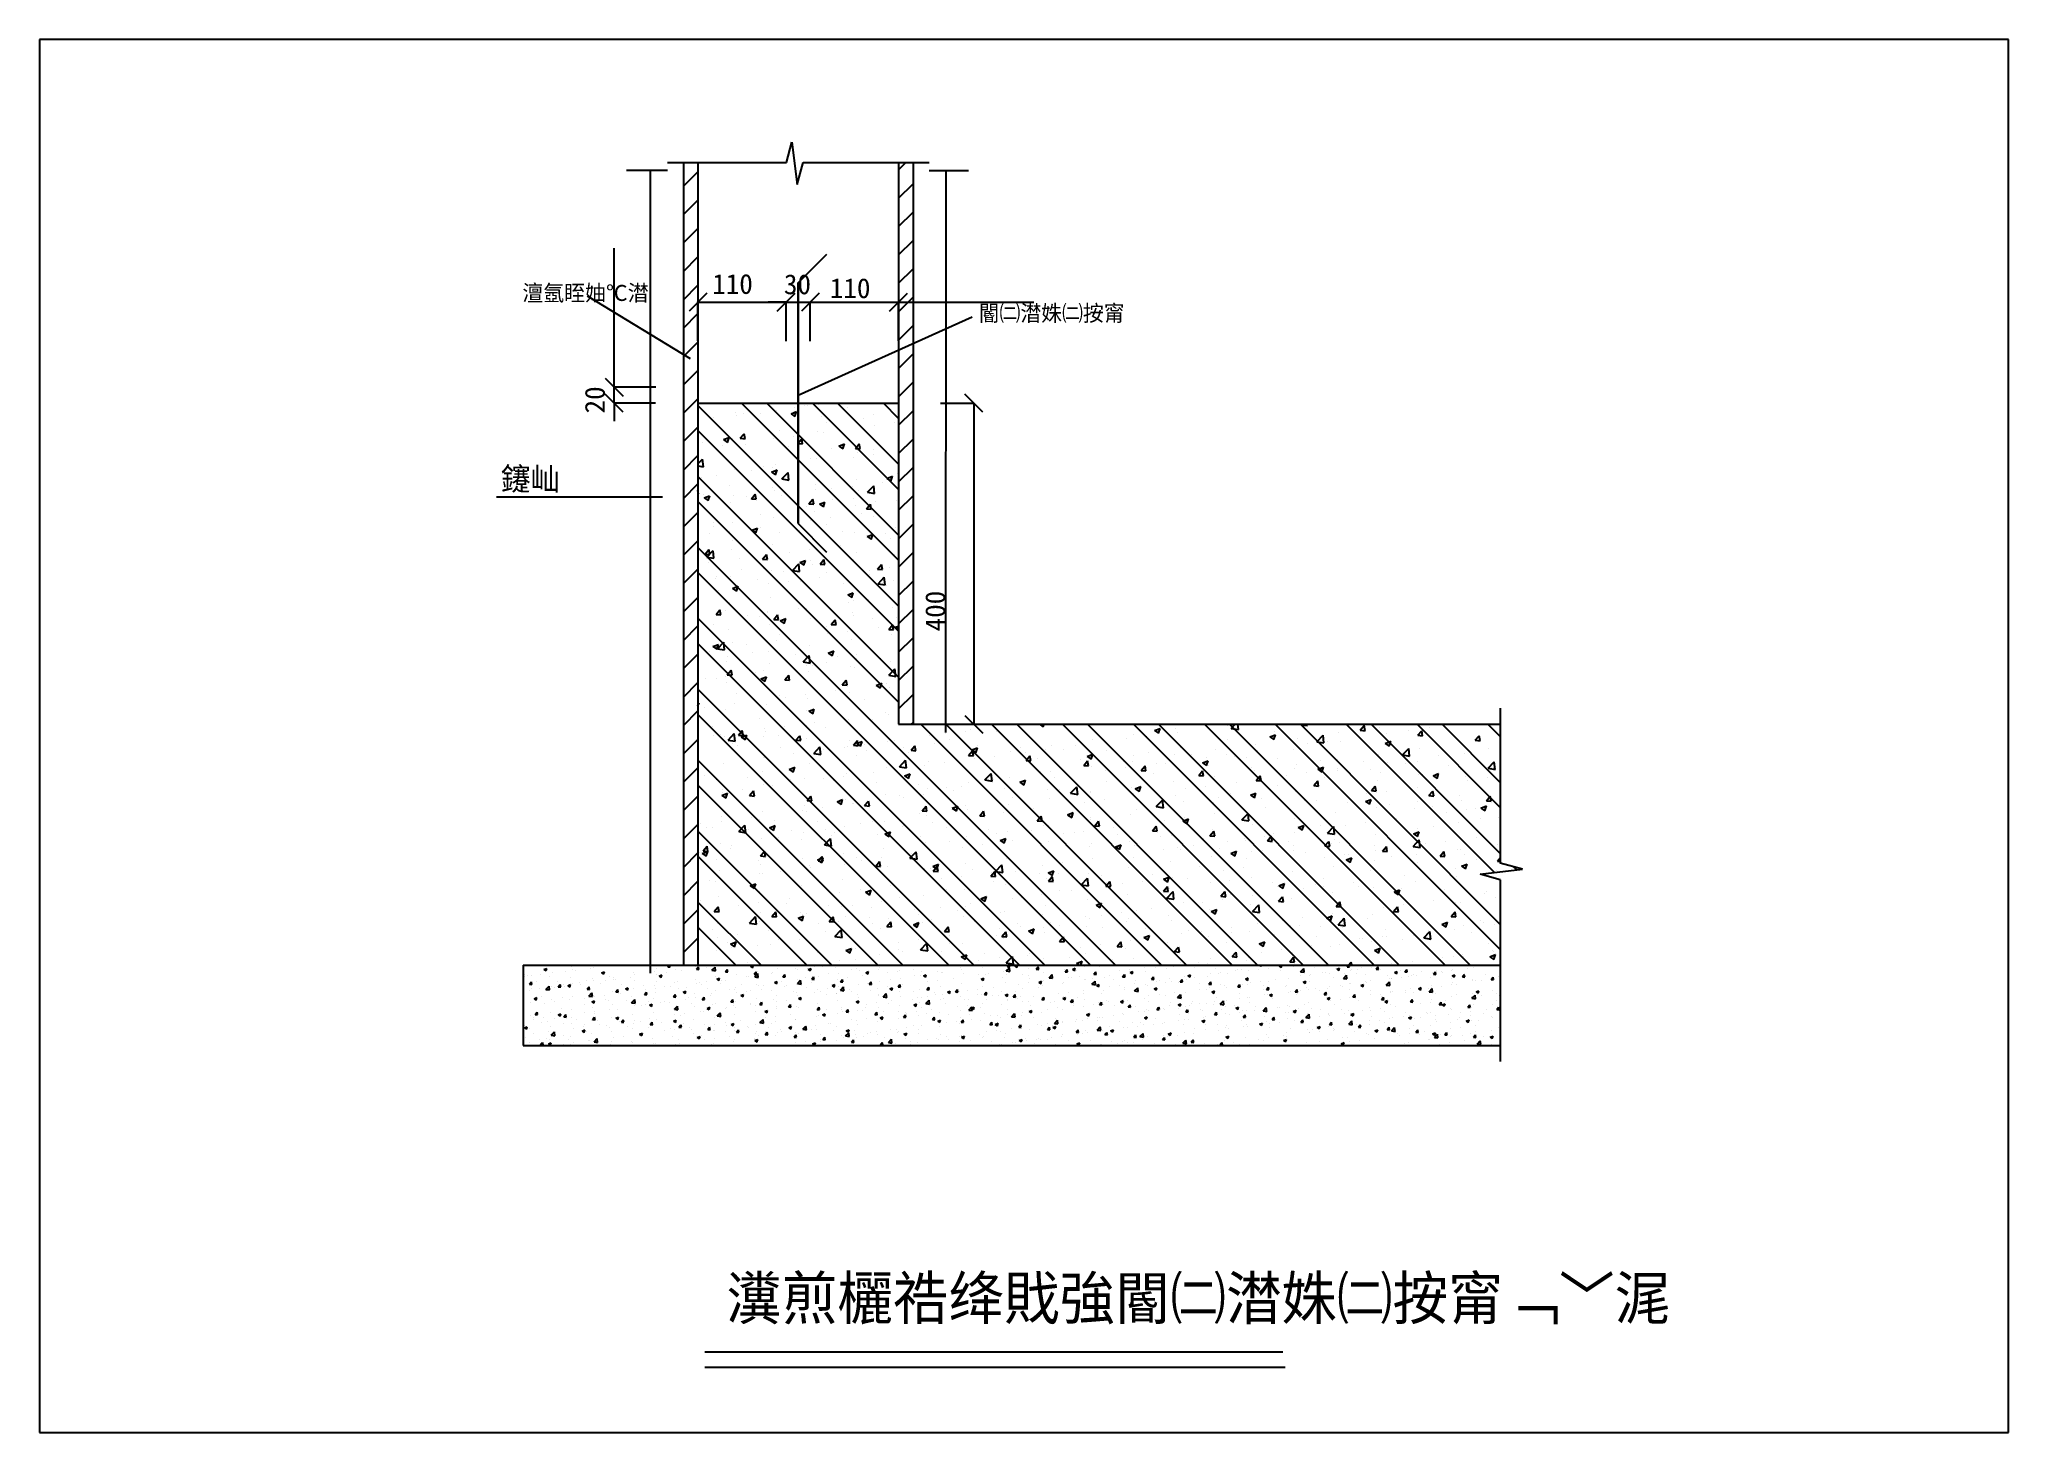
# Model space of a CAD drawing. Header units: metres. Extents: x 0 to 297, y 0 to 210.
import ezdxf

# ---------------------------------------------------------------- set-up
doc = ezdxf.new("R2010")
doc.units = ezdxf.units.M
doc.layers.add(' ', color=7, linetype='Continuous')

msp = doc.modelspace()

# ---------------------------------------------------------------- texts
for s, height, p in [('澶氬眰妯℃澘', 2.42, (72.86, 170.58)), ('110', 3, (101.48, 171.64)), ('30', 3, (112.29, 171.59)), ('110', 3, (119.22, 171)), ('閽㈡澘姝㈡按甯', 2.42, (141.66, 167.53)), ('鑳屾', 3.42, (69.62, 142.03)), ('瀵煎欐祰绛戝強閽㈡澘姝㈡按甯﹁﹀浘', 6.44, (103.62, 17.06))]:
    msp.add_text(s, height=height).set_placement(p)
for s, p in [('20', (85.27, 153.62)), ('400', (136.61, 120.77))]:
    msp.add_text(s, height=3, rotation=90).set_placement(p)

# ---------------------------------------------------------------- linework, layer by layer
at = {"layer": ' '}
for p, q in [((112.67, 191.46), (113.49, 194.5)), ((113.49, 194.5), (114.27, 188.11)), ((94.73, 191.46), (112.67, 191.46)), ((97.15, 191.46), (97.15, 70.46)), ((99.33, 191.46), (99.33, 70.46)), ((114.27, 188.11), (115.18, 191.46)), ((115.18, 191.46), (134.18, 191.46)), ((129.58, 191.46), (129.58, 106.76)), ((129.58, 190.35), (130.68, 191.46)), ((131.76, 191.46), (131.76, 106.76)), ((97.15, 187.87), (99.33, 190.05)), ((129.58, 186.08), (131.76, 188.25)), ((97.15, 183.59), (99.33, 185.77)), ((97.15, 179.32), (99.33, 181.49)), ((129.58, 181.8), (131.76, 183.98)), ((129.58, 177.52), (131.76, 179.7)), ((97.15, 175.04), (99.33, 177.22)), ((114.46, 173.31), (118.73, 177.58)), ((118.73, 177.58), (114.46, 173.31)), ((129.58, 173.24), (131.76, 175.42)), ((97.15, 170.76), (99.33, 172.94)), ((114.46, 137.01), (114.46, 173.31)), ((114.46, 173.31), (114.46, 137.01)), ((98.19, 161.85), (82.67, 171.3)), ((129.58, 168.96), (131.76, 171.14)), ((97.15, 166.48), (99.33, 168.66)), ((114.46, 156.37), (140.67, 168.19)), ((129.58, 164.69), (131.76, 166.86)), ((97.15, 162.2), (99.33, 164.38)), ((129.58, 160.41), (131.76, 162.59)), ((97.15, 157.93), (99.33, 160.1)), ((129.58, 156.13), (131.76, 158.31)), ((97.15, 153.65), (99.33, 155.83)), ((99.33, 155.16), (129.58, 155.16)), ((129.58, 124.57), (99.33, 154.82)), ((129.58, 131.49), (105.91, 155.16)), ((108.89, 155.08), (108.89, 155.08)), ((129.58, 135.27), (109.7, 155.16)), ((113.84, 154.56), (113.84, 154.56)), ((115.35, 154.81), (115.35, 154.81)), ((115.81, 154.86), (115.81, 154.86)), ((129.58, 142.18), (116.61, 155.16)), ((116.87, 154.96), (116.87, 154.96)), ((117.53, 154.96), (117.53, 154.96)), ((129.58, 145.96), (120.39, 155.16)), ((121.81, 154.54), (121.81, 154.54)), ((129.58, 152.88), (127.3, 155.16)), ((97.15, 149.37), (99.33, 151.55)), ((101.61, 152.95), (101.61, 152.95)), ((101.69, 152.44), (101.69, 152.44)), ((104.99, 153.73), (104.99, 153.73)), ((105.13, 153.27), (105.13, 153.27)), ((106.2, 153.55), (106.2, 153.55)), ((108.75, 153.65), (108.75, 153.65)), ((111.24, 154.05), (111.24, 154.05)), ((111.44, 153.46), (111.44, 153.46)), ((113.36, 153.57), (114.21, 153.89)), ((113.36, 153.57), (113.96, 153.16)), ((113.96, 153.16), (114.21, 153.89)), ((117.9, 153.19), (117.9, 153.19)), ((118.71, 152.2), (118.71, 152.2)), ((123.59, 151.78), (123.59, 151.78)), ((124.36, 152.91), (124.36, 152.91)), ((125.76, 153.42), (125.76, 153.42)), ((125.91, 151.8), (125.91, 151.8)), ((128.27, 154.27), (128.27, 154.27)), ((128.94, 152.2), (128.94, 152.2)), ((129.58, 151.85), (131.76, 154.03)), ((129.58, 120.79), (99.33, 151.04)), ((100.03, 149.21), (100.03, 149.21)), ((103.01, 148.78), (103.01, 148.78)), ((103.19, 149.67), (104.04, 149.99)), ((103.19, 149.67), (103.79, 149.26)), ((103.79, 149.26), (104.04, 149.99)), ((104.59, 149.78), (104.59, 149.78)), ((104.99, 149.25), (104.99, 149.25)), ((105.71, 149.87), (106.29, 150.56)), ((105.71, 149.87), (106.43, 149.8)), ((106.43, 149.8), (106.29, 150.56)), ((106.49, 148.93), (106.49, 148.93)), ((110.66, 149.79), (110.66, 149.79)), ((111.1, 150.02), (111.1, 150.02)), ((111.65, 150.99), (111.65, 150.99)), ((112.95, 148.66), (112.95, 148.66)), ((113.69, 150.19), (113.69, 150.19)), ((114.39, 149.11), (114.97, 149.8)), ((114.39, 149.11), (115.11, 149.04)), ((115.11, 149.04), (114.97, 149.8)), ((117.38, 150.93), (117.38, 150.93)), ((118.27, 150.79), (118.27, 150.79)), ((120.58, 148.7), (121.43, 149.02)), ((120.58, 148.7), (121.18, 148.29)), ((121.18, 148.29), (121.43, 149.02)), ((123.07, 148.35), (123.65, 149.04)), ((123.79, 148.29), (123.65, 149.04)), ((129.56, 148.53), (129.56, 148.53)), ((129.58, 147.57), (131.76, 149.75)), ((97.15, 145.09), (99.33, 147.27)), ((99.33, 146.03), (100, 146.72)), ((99.33, 145.7), (100.14, 145.58)), ((100.14, 145.58), (100, 146.72)), ((109.22, 145.55), (109.22, 145.55)), ((110.95, 145.99), (110.95, 145.99)), ((115.08, 146.02), (115.08, 146.02)), ((116.27, 146.76), (116.27, 146.76)), ((117.23, 146.9), (117.23, 146.9)), ((119.4, 148.39), (119.4, 148.39)), ((122.73, 147.02), (122.73, 147.02)), ((123.07, 148.35), (123.79, 148.29)), ((123.33, 147.97), (123.33, 147.97)), ((123.45, 147.75), (123.45, 147.75)), ((125.76, 147.42), (125.76, 147.42)), ((125.86, 148.12), (125.86, 148.12)), ((97.15, 140.81), (99.33, 142.99)), ((129.58, 113.88), (99.33, 144.13)), ((99.83, 144.01), (99.83, 144.01)), ((102.16, 144.34), (102.16, 144.34)), ((104.13, 142.75), (104.13, 142.75)), ((104.84, 145.22), (104.84, 145.22)), ((107.47, 145.02), (107.47, 145.02)), ((110.41, 144.79), (111.26, 145.12)), ((110.41, 144.79), (111.02, 144.39)), ((110.5, 145.41), (110.5, 145.41)), ((111.02, 144.39), (111.26, 145.12)), ((111.97, 143.74), (112.92, 144.72)), ((111.97, 143.74), (113.05, 143.57)), ((113.05, 143.57), (112.92, 144.72)), ((117.09, 142.87), (117.09, 142.87)), ((122.57, 142.65), (122.57, 142.65)), ((123.3, 143.72), (123.3, 143.72)), ((124.89, 141.74), (125.83, 142.72)), ((125.96, 141.57), (125.83, 142.72)), ((127.15, 143.25), (127.15, 143.25)), ((127.8, 143.83), (128.65, 144.15)), ((127.8, 143.83), (128.41, 143.42)), ((128.41, 143.42), (128.65, 144.15)), ((129.41, 144.5), (129.41, 144.5)), ((129.58, 143.3), (131.76, 145.47)), ((99.43, 141.46), (99.33, 142.02)), ((99.33, 141.47), (99.43, 141.46)), ((129.58, 110.1), (99.33, 140.35)), ((100.22, 141.4), (100.22, 141.4)), ((100.25, 140.89), (101.09, 141.22)), ((100.25, 140.89), (100.85, 140.49)), ((100.85, 140.49), (101.1, 141.22)), ((104.29, 140.24), (104.29, 140.24)), ((104.69, 141.19), (104.69, 141.19)), ((106.68, 141.13), (106.68, 141.13)), ((107.32, 140.64), (107.32, 140.64)), ((107.39, 140.77), (107.97, 141.46)), ((107.39, 140.77), (108.11, 140.7)), ((108.11, 140.7), (107.97, 141.46)), ((110.59, 142.48), (110.59, 142.48)), ((110.8, 141.97), (110.8, 141.97)), ((111.9, 141.25), (111.9, 141.25)), ((113.14, 140.85), (113.14, 140.85)), ((116.07, 140.01), (116.65, 140.7)), ((116.07, 140.01), (116.79, 139.94)), ((116.79, 139.94), (116.65, 140.7)), ((117.05, 142.21), (117.05, 142.21)), ((117.64, 139.92), (118.48, 140.25)), ((117.64, 139.92), (118.24, 139.52)), ((118.24, 139.52), (118.48, 140.25)), ((119.54, 142.25), (119.54, 142.25)), ((119.6, 140.58), (119.6, 140.58)), ((122.83, 140.75), (122.83, 140.75)), ((123.15, 139.7), (123.15, 139.7)), ((123.51, 141.93), (123.51, 141.93)), ((124.75, 139.25), (125.33, 139.94)), ((124.89, 141.74), (125.96, 141.57)), ((125.47, 139.18), (125.33, 139.94)), ((126.06, 140.31), (126.06, 140.31)), ((129.26, 140.47), (129.26, 140.47)), ((129.58, 139.02), (131.76, 141.2)), ((97.15, 136.54), (99.33, 138.71)), ((101.66, 137.12), (101.66, 137.12)), ((104.54, 137.16), (104.54, 137.16)), ((108.72, 138.33), (108.72, 138.33)), ((110.66, 137.94), (110.66, 137.94)), ((114.46, 137.01), (118.73, 132.73)), ((114.46, 137.01), (118.73, 132.73)), ((115.77, 139.54), (115.77, 139.54)), ((116.36, 137.48), (116.36, 137.48)), ((116.94, 138.84), (116.94, 138.84)), ((118.67, 136.88), (118.67, 136.88)), ((119.39, 137.88), (119.39, 137.88)), ((123.97, 138.48), (123.97, 138.48)), ((124.75, 139.25), (125.47, 139.18)), ((125.73, 138.09), (125.73, 138.09)), ((129.58, 134.74), (131.76, 136.92)), ((97.15, 132.26), (99.33, 134.44)), ((101.11, 135.47), (101.11, 135.47)), ((101.72, 136.6), (101.72, 136.6)), ((104.14, 135.87), (104.14, 135.87)), ((104.56, 134.46), (104.56, 134.46)), ((107.47, 136.02), (108.32, 136.35)), ((107.47, 136.02), (108.07, 135.61)), ((108.07, 135.61), (108.32, 136.35)), ((108.18, 136.33), (108.18, 136.33)), ((108.72, 136.47), (108.72, 136.47)), ((110.51, 133.91), (110.51, 133.91)), ((111.62, 135.67), (111.62, 135.67)), ((114.64, 136.05), (114.64, 136.05)), ((116.79, 134.82), (116.79, 134.82)), ((120.79, 133.71), (120.79, 133.71)), ((121.1, 135.78), (121.1, 135.78)), ((123.01, 135.67), (123.01, 135.67)), ((124.86, 135.05), (125.71, 135.38)), ((124.86, 135.05), (125.46, 134.65)), ((125.46, 134.64), (125.71, 135.38)), ((127.56, 135.51), (127.56, 135.51)), ((128.43, 134.72), (128.43, 134.72)), ((129.12, 136.44), (129.12, 136.44)), ((162.31, 70.46), (99.33, 133.43)), ((100.39, 132.42), (100.97, 133.12)), ((100.39, 132.42), (101.11, 132.36)), ((100.66, 131.95), (101.61, 132.94)), ((100.66, 131.95), (101.74, 131.79)), ((100.95, 131.1), (100.95, 131.1)), ((101.11, 132.36), (100.97, 133.12)), ((101.74, 131.79), (101.61, 132.93)), ((104.4, 133.13), (104.4, 133.13)), ((105.54, 131.7), (105.54, 131.7)), ((109.07, 131.66), (109.65, 132.36)), ((109.07, 131.66), (109.79, 131.6)), ((109.79, 131.6), (109.65, 132.36)), ((113.18, 132.71), (113.18, 132.71)), ((113.58, 129.95), (114.52, 130.93)), ((114.65, 129.78), (114.52, 130.93)), ((114.69, 131.15), (115.54, 131.47)), ((114.69, 131.15), (115.29, 130.74)), ((115.29, 130.74), (115.54, 131.47)), ((116.21, 133.11), (116.21, 133.11)), ((116.24, 131.44), (116.24, 131.44)), ((116.65, 130.79), (116.65, 130.79)), ((117.75, 130.9), (118.33, 131.6)), ((117.75, 130.9), (118.47, 130.84)), ((118.47, 130.84), (118.33, 131.6)), ((122.86, 131.64), (122.86, 131.64)), ((123.29, 132.65), (123.29, 132.65)), ((126.42, 130.15), (127.01, 130.84)), ((127.15, 130.08), (127.01, 130.84)), ((128.97, 132.42), (128.97, 132.42)), ((129.58, 130.46), (131.76, 132.64)), ((97.15, 127.98), (99.33, 130.16)), ((158.53, 70.46), (99.33, 129.65)), ((99.37, 130.42), (99.37, 130.42)), ((101.92, 128.79), (101.92, 128.79)), ((102.12, 129.01), (102.12, 129.01)), ((104.25, 129.11), (104.25, 129.11)), ((105.83, 130.14), (105.83, 130.14)), ((108.38, 128.52), (108.38, 128.52)), ((109.18, 130.22), (109.18, 130.22)), ((109.99, 127.93), (109.99, 127.93)), ((110.36, 129.88), (110.36, 129.88)), ((112.28, 129.87), (112.28, 129.87)), ((113.02, 128.33), (113.02, 128.33)), ((113.58, 129.95), (114.65, 129.78)), ((114.84, 128.25), (114.84, 128.25)), ((117.61, 128.94), (117.61, 128.94)), ((118.74, 129.6), (118.74, 129.6)), ((121.3, 127.97), (121.3, 127.97)), ((125.2, 129.33), (125.2, 129.33)), ((125.25, 129.94), (125.25, 129.94)), ((126.42, 130.15), (127.15, 130.08)), ((126.49, 127.95), (127.43, 128.93)), ((126.49, 127.95), (127.57, 127.78)), ((127.57, 127.78), (127.43, 128.93)), ((128.28, 130.34), (128.28, 130.34)), ((128.82, 128.39), (128.82, 128.39)), ((129.58, 126.18), (131.76, 128.36)), ((97.15, 123.7), (99.33, 125.88)), ((102.35, 126.93), (102.35, 126.93)), ((104.1, 125.08), (104.1, 125.08)), ((104.53, 127.25), (105.37, 127.57)), ((104.53, 127.25), (105.13, 126.84)), ((105.13, 126.84), (105.37, 127.57)), ((110.21, 125.85), (110.21, 125.85)), ((116.5, 126.76), (116.5, 126.76)), ((121.92, 126.28), (122.76, 126.6)), ((121.92, 126.28), (122.52, 125.87)), ((122.06, 125.17), (122.06, 125.17)), ((122.52, 125.87), (122.76, 126.6)), ((122.71, 127.61), (122.71, 127.61)), ((122.79, 125.43), (122.79, 125.43)), ((125.09, 125.57), (125.09, 125.57)), ((127.75, 127.7), (127.75, 127.7)), ((151.62, 70.46), (99.33, 122.74)), ((101.62, 121.79), (101.62, 121.79)), ((102.07, 123.32), (102.65, 124.02)), ((102.07, 123.32), (102.79, 123.26)), ((102.79, 123.26), (102.65, 124.02)), ((103.42, 123.99), (103.42, 123.99)), ((106.81, 123.16), (106.81, 123.16)), ((108.68, 123.01), (108.68, 123.01)), ((109.84, 123.56), (109.84, 123.56)), ((109.88, 123.72), (109.88, 123.72)), ((110.07, 121.83), (110.07, 121.83)), ((110.75, 122.56), (111.33, 123.26)), ((110.75, 122.56), (111.47, 122.5)), ((111.47, 122.5), (111.33, 123.26)), ((111.75, 122.37), (112.6, 122.7)), ((111.75, 122.37), (112.35, 121.97)), ((112.35, 121.97), (112.6, 122.7)), ((114.42, 124.16), (114.42, 124.16)), ((115.74, 124.22), (115.74, 124.22)), ((116.34, 123.45), (116.34, 123.45)), ((116.35, 122.73), (116.35, 122.73)), ((119.42, 121.8), (120.01, 122.5)), ((119.42, 121.8), (120.15, 121.74)), ((120.15, 121.74), (120.01, 122.5)), ((122.56, 123.58), (122.56, 123.58)), ((122.8, 123.18), (122.8, 123.18)), ((125.69, 122.77), (125.69, 122.77)), ((128.68, 124.36), (128.68, 124.36)), ((129.26, 122.9), (129.26, 122.9)), ((129.58, 121.91), (131.76, 124.08)), ((97.15, 119.42), (99.33, 121.6)), ((147.83, 70.46), (99.33, 118.96)), ((102.27, 118.16), (103.21, 119.15)), ((103.34, 118), (103.21, 119.15)), ((103.96, 121.05), (103.96, 121.05)), ((104.52, 119.14), (104.52, 119.14)), ((111.24, 119.39), (111.24, 119.39)), ((111.58, 120.35), (111.58, 120.35)), ((118.64, 121.56), (118.64, 121.56)), ((118.88, 120.4), (118.88, 120.4)), ((121.91, 120.8), (121.91, 120.8)), ((122.42, 119.56), (122.42, 119.56)), ((126.49, 121.4), (126.49, 121.4)), ((128.1, 121.04), (128.69, 121.74)), ((128.1, 121.04), (128.83, 120.98)), ((128.53, 120.33), (128.53, 120.33)), ((128.83, 120.98), (128.69, 121.74)), ((129.14, 121.41), (129.58, 121.58)), ((129.14, 121.41), (129.58, 121.11)), ((129.58, 117.63), (131.76, 119.81)), ((97.15, 115.15), (99.33, 117.32)), ((101.06, 117.81), (101.06, 117.81)), ((101.58, 118.47), (102.43, 118.8)), ((101.58, 118.47), (102.18, 118.07)), ((102.18, 118.07), (102.43, 118.8)), ((102.27, 118.16), (103.34, 118)), ((103.61, 116.19), (103.61, 116.19)), ((103.63, 118.39), (103.63, 118.39)), ((103.81, 117.02), (103.81, 117.02)), ((106.66, 118.79), (106.66, 118.79)), ((107.52, 117.54), (107.52, 117.54)), ((109.92, 117.8), (109.92, 117.8)), ((110.07, 115.91), (110.07, 115.91)), ((113.98, 117.27), (113.98, 117.27)), ((115.18, 116.16), (116.12, 117.14)), ((115.18, 116.16), (116.26, 115.99)), ((116.26, 115.99), (116.12, 117.14)), ((116.2, 118.7), (116.2, 118.7)), ((116.2, 116.11), (116.2, 116.11)), ((118.73, 116.02), (118.73, 116.02)), ((118.97, 117.5), (119.82, 117.83)), ((118.97, 117.5), (119.57, 117.1)), ((119.57, 117.1), (119.82, 117.83)), ((120.44, 116.99), (120.44, 116.99)), ((123.26, 117.33), (123.26, 117.33)), ((123.31, 116.63), (123.31, 116.63)), ((126.9, 116.72), (126.9, 116.72)), ((128.38, 116.3), (128.38, 116.3)), ((97.15, 110.87), (99.33, 113.05)), ((100.44, 113.62), (100.44, 113.62)), ((102.09, 113.69), (102.09, 113.69)), ((103.47, 114.02), (103.47, 114.02)), ((103.66, 112.99), (103.66, 112.99)), ((103.75, 114.22), (104.33, 114.92)), ((103.75, 114.22), (104.47, 114.16)), ((104.47, 114.16), (104.33, 114.92)), ((108.06, 114.62), (108.06, 114.62)), ((108.8, 113.6), (109.65, 113.93)), ((108.8, 113.6), (109.41, 113.19)), ((109.14, 114.9), (109.14, 114.9)), ((109.41, 113.19), (109.65, 113.92)), ((109.77, 113.77), (109.77, 113.77)), ((112.43, 113.46), (113.01, 114.16)), ((112.43, 113.46), (113.15, 113.4)), ((113.15, 113.4), (113.01, 114.16)), ((115.7, 115.63), (115.7, 115.63)), ((116.06, 114.68), (116.06, 114.68)), ((116.53, 115.64), (116.53, 115.64)), ((121.1, 112.7), (121.69, 113.4)), ((121.83, 112.64), (121.69, 113.4)), ((122.27, 115.53), (122.27, 115.53)), ((122.99, 115.37), (122.99, 115.37)), ((126.19, 112.63), (127.04, 112.96)), ((126.8, 112.22), (127.04, 112.96)), ((127.77, 112.86), (127.77, 112.86)), ((128.09, 114.16), (129.04, 115.14)), ((128.09, 114.16), (129.17, 113.99)), ((129.17, 113.99), (129.04, 115.14)), ((129.45, 115.09), (129.45, 115.09)), ((129.58, 113.35), (131.76, 115.53)), ((140.92, 70.46), (99.33, 112.04)), ((99.33, 109.96), (99.49, 110.02)), ((99.33, 109.56), (99.49, 110.02)), ((105.11, 111.39), (105.11, 111.39)), ((111.57, 111.11), (111.57, 111.11)), ((112.51, 110.85), (112.51, 110.85)), ((115.54, 111.25), (115.54, 111.25)), ((115.91, 110.65), (115.91, 110.65)), ((118.03, 110.84), (118.03, 110.84)), ((120.13, 111.86), (120.13, 111.86)), ((121.1, 112.7), (121.83, 112.64)), ((122.12, 111.5), (122.12, 111.5)), ((122.76, 110.11), (122.76, 110.11)), ((124.49, 110.57), (124.49, 110.57)), ((126.19, 112.63), (126.8, 112.22)), ((128.23, 112.28), (128.23, 112.28)), ((129.58, 109.07), (131.76, 111.25)), ((97.15, 106.59), (99.33, 108.77)), ((137.14, 70.46), (99.33, 108.26)), ((100.29, 109.24), (100.29, 109.24)), ((103.51, 108.97), (103.51, 108.97)), ((104.87, 109.85), (104.87, 109.85)), ((108.64, 107.68), (108.64, 107.68)), ((109.63, 109.74), (109.63, 109.74)), ((115.7, 108.89), (115.7, 108.89)), ((116.03, 108.73), (116.87, 109.05)), ((116.03, 108.73), (116.63, 108.32)), ((116.63, 108.32), (116.87, 109.05)), ((116.94, 107.08), (116.94, 107.08)), ((121.98, 107.47), (121.98, 107.47)), ((124.59, 108.09), (124.59, 108.09)), ((125.66, 107.45), (125.66, 107.45)), ((127.61, 108.49), (127.61, 108.49)), ((128.09, 108.25), (128.09, 108.25)), ((131.54, 106.76), (131.76, 106.97)), ((220.33, 109.18), (220.33, 85.84)), ((97.15, 102.31), (99.33, 104.49)), ((101.59, 106.47), (101.59, 106.47)), ((101.69, 105.07), (101.69, 105.07)), ((102.76, 105.2), (102.76, 105.2)), ((103.37, 104.94), (103.37, 104.94)), ((103.87, 104.37), (104.81, 105.36)), ((103.87, 104.37), (104.95, 104.21)), ((104.95, 104.21), (104.81, 105.36)), ((105.43, 105.12), (106.01, 105.81)), ((105.43, 105.12), (106.15, 105.06)), ((105.86, 104.83), (106.71, 105.15)), ((105.86, 104.83), (106.46, 104.42)), ((106.15, 105.06), (106.01, 105.81)), ((106.46, 104.42), (106.71, 105.15)), ((109.22, 104.93), (109.22, 104.93)), ((109.33, 106.08), (109.33, 106.08)), ((109.48, 105.71), (109.48, 105.71)), ((111.54, 105.03), (111.54, 105.03)), ((112.36, 106.48), (112.36, 106.48)), ((114.1, 104.36), (114.69, 105.05)), ((114.1, 104.36), (114.83, 104.3)), ((114.83, 104.3), (114.69, 105.05)), ((115.68, 104.66), (115.68, 104.66)), ((115.76, 106.62), (115.76, 106.62)), ((118.6, 106.24), (118.6, 106.24)), ((122.14, 104.39), (122.14, 104.39)), ((122.78, 103.6), (123.37, 104.3)), ((123.25, 103.86), (124.1, 104.18)), ((123.51, 103.54), (123.37, 104.3)), ((123.85, 103.45), (124.1, 104.18)), ((127.94, 104.22), (127.94, 104.22)), ((128.59, 104.11), (128.59, 104.11)), ((129.01, 104.32), (129.01, 104.32)), ((129.58, 106.76), (220.33, 106.76)), ((169.22, 70.46), (132.92, 106.76)), ((134.22, 105.13), (134.22, 105.13)), ((136.66, 105.32), (136.66, 105.32)), ((173.01, 70.46), (136.71, 106.76)), ((137.33, 104.43), (137.33, 104.43)), ((139.68, 105.72), (139.68, 105.72)), ((140.44, 105.98), (140.44, 105.98)), ((179.92, 70.46), (143.62, 106.76)), ((144.27, 106.33), (144.27, 106.33)), ((144.39, 105.64), (144.39, 105.64)), ((146.55, 106.75), (146.55, 106.75)), ((183.7, 70.46), (147.4, 106.76)), ((150.86, 106.76), (151.41, 106.38)), ((151.41, 106.38), (151.53, 106.76)), ((190.61, 70.46), (154.31, 106.76)), ((194.4, 70.46), (158.1, 106.76)), ((158.9, 104.48), (158.9, 104.48)), ((163.98, 104.57), (163.98, 104.57)), ((201.31, 70.46), (165.01, 106.76)), ((165.01, 105.26), (165.01, 105.26)), ((167.01, 104.97), (167.01, 104.97)), ((168.19, 105.82), (169.04, 106.15)), ((168.19, 105.82), (168.8, 105.41)), ((205.09, 70.46), (168.79, 106.76)), ((168.8, 105.41), (169.04, 106.15)), ((171.3, 106.17), (171.3, 106.17)), ((171.59, 105.57), (171.59, 105.57)), ((212, 70.46), (175.7, 106.76)), ((179.17, 104.47), (179.17, 104.47)), ((179.23, 106.58), (179.23, 106.58)), ((215.79, 70.46), (179.49, 106.76)), ((179.75, 106.15), (180.33, 106.76)), ((179.75, 106.15), (180.83, 105.98)), ((180.83, 105.98), (180.74, 106.76)), ((185.58, 104.85), (186.43, 105.18)), ((185.58, 104.85), (186.19, 104.45)), ((186.19, 104.45), (186.43, 105.18)), ((186.23, 105.69), (186.23, 105.69)), ((220.33, 72.82), (186.4, 106.76)), ((189.76, 104.67), (189.76, 104.67)), ((220.33, 76.6), (190.18, 106.76)), ((190.53, 106.63), (190.64, 106.76)), ((190.53, 106.63), (191.26, 106.56)), ((191.26, 106.56), (191.22, 106.76)), ((192.66, 104.14), (193.61, 105.13)), ((192.66, 104.14), (193.74, 103.98)), ((193.74, 103.98), (193.61, 105.13)), ((194.33, 104.21), (194.33, 104.21)), ((195.97, 105.52), (195.97, 105.52)), ((196.19, 104.24), (196.19, 104.24)), ((219.44, 84.41), (197.09, 106.76)), ((198.92, 104.81), (198.92, 104.81)), ((199.21, 105.87), (199.8, 106.56)), ((199.21, 105.87), (199.94, 105.8)), ((199.94, 105.8), (199.8, 106.56)), ((220.33, 87.3), (200.88, 106.76)), ((202.08, 106.3), (202.08, 106.3)), ((202.97, 103.88), (203.82, 104.21)), ((203.24, 105.45), (203.24, 105.45)), ((203.58, 103.48), (203.82, 104.21)), ((206.56, 105.82), (206.56, 105.82)), ((220.33, 94.21), (207.79, 106.76)), ((207.89, 105.11), (208.48, 105.8)), ((207.89, 105.11), (208.62, 105.05)), ((208.62, 105.05), (208.48, 105.8)), ((209.59, 106.22), (209.59, 106.22)), ((210.3, 106.66), (210.3, 106.66)), ((220.33, 97.99), (211.57, 106.76)), ((214.43, 104.03), (214.43, 104.03)), ((214.92, 106.75), (214.92, 106.75)), ((216.57, 104.35), (217.15, 105.04)), ((216.57, 104.35), (217.29, 104.29)), ((217.29, 104.29), (217.15, 105.04)), ((220.33, 104.91), (218.48, 106.76)), ((130.23, 70.46), (99.33, 101.35)), ((104.49, 103.82), (104.49, 103.82)), ((105.31, 103.58), (105.31, 103.58)), ((106.15, 101.31), (106.15, 101.31)), ((109.18, 101.71), (109.18, 101.71)), ((109.33, 101.69), (109.33, 101.69)), ((111.77, 103.31), (111.77, 103.31)), ((113.76, 102.31), (113.76, 102.31)), ((115.62, 102.59), (115.62, 102.59)), ((116.79, 102.37), (117.73, 103.35)), ((116.79, 102.37), (117.86, 102.2)), ((117.86, 102.2), (117.73, 103.35)), ((118.23, 103.03), (118.23, 103.03)), ((121.4, 103.32), (121.4, 103.32)), ((121.83, 103.44), (121.83, 103.44)), ((122.78, 103.6), (123.51, 103.54)), ((123.22, 102), (123.22, 102)), ((123.25, 103.86), (123.85, 103.45)), ((124.43, 103.72), (124.43, 103.72)), ((124.69, 102.76), (124.69, 102.76)), ((129.7, 100.37), (130.64, 101.35)), ((130.28, 103.21), (130.28, 103.21)), ((130.78, 100.2), (130.64, 101.35)), ((131.15, 102.49), (131.15, 102.49)), ((131.46, 102.84), (132.04, 103.54)), ((131.46, 102.84), (132.18, 102.78)), ((132.19, 102.78), (132.05, 103.54)), ((134.08, 101.1), (134.08, 101.1)), ((135.05, 103.84), (135.05, 103.84)), ((137.61, 102.21), (137.61, 102.21)), ((140.14, 102.08), (140.72, 102.78)), ((140.14, 102.08), (140.86, 102.02)), ((140.29, 101.95), (140.29, 101.95)), ((140.64, 102.89), (141.49, 103.21)), ((140.64, 102.89), (141.24, 102.48)), ((140.86, 102.02), (140.72, 102.78)), ((141.08, 101.55), (141.08, 101.55)), ((141.24, 102.48), (141.49, 103.21)), ((141.51, 103.57), (141.51, 103.57)), ((144.06, 101.94), (144.06, 101.94)), ((146.4, 102.72), (146.4, 102.72)), ((147.97, 103.29), (147.97, 103.29)), ((148.73, 102.56), (148.73, 102.56)), ((148.82, 101.32), (149.4, 102.02)), ((148.82, 101.32), (149.54, 101.26)), ((149.54, 101.26), (149.4, 102.02)), ((150.52, 101.67), (150.52, 101.67)), ((151.75, 102.96), (151.75, 102.96)), ((152.69, 103.63), (152.69, 103.63)), ((154.43, 103.02), (154.43, 103.02)), ((156.34, 103.56), (156.34, 103.56)), ((156.98, 101.4), (156.98, 101.4)), ((157.5, 100.56), (158.08, 101.26)), ((158.03, 101.92), (158.88, 102.24)), ((158.03, 101.92), (158.63, 101.51)), ((158.22, 100.5), (158.08, 101.26)), ((158.63, 101.51), (158.88, 102.24)), ((160.89, 102.75), (160.89, 102.75)), ((163.44, 101.12), (163.44, 101.12)), ((164.86, 101.23), (164.86, 101.23)), ((165.06, 102.05), (165.06, 102.05)), ((167.35, 102.48), (167.35, 102.48)), ((171.15, 102.14), (171.15, 102.14)), ((172.12, 103.26), (172.12, 103.26)), ((173.81, 102.2), (173.81, 102.2)), ((175.42, 100.95), (176.26, 101.27)), ((176.02, 100.54), (176.27, 101.27)), ((176.05, 101.8), (176.05, 101.8)), ((177.36, 102.99), (177.36, 102.99)), ((179.08, 102.2), (179.08, 102.2)), ((180.27, 101.93), (180.27, 101.93)), ((182.07, 101.82), (182.07, 101.82)), ((183.47, 103.76), (183.47, 103.76)), ((183.66, 102.81), (183.66, 102.81)), ((186.73, 101.66), (186.73, 101.66)), ((189.13, 103.03), (189.13, 103.03)), ((191.3, 103.81), (191.3, 103.81)), ((193.19, 101.38), (193.19, 101.38)), ((195.82, 101.5), (195.82, 101.5)), ((199.65, 101.11), (199.65, 101.11)), ((201.93, 102.27), (201.93, 102.27)), ((202.97, 103.88), (203.58, 103.48)), ((203.37, 101.05), (203.37, 101.05)), ((205.58, 102.14), (206.52, 103.12)), ((205.58, 102.14), (206.65, 101.97)), ((206.4, 101.45), (206.4, 101.45)), ((206.65, 101.97), (206.52, 103.12)), ((207.86, 101.22), (207.86, 101.22)), ((208.22, 103.18), (208.22, 103.18)), ((210.99, 102.05), (210.99, 102.05)), ((214.92, 102.43), (214.92, 102.43)), ((218.49, 100.14), (219.43, 101.12)), ((218.63, 103.06), (218.63, 103.06)), ((219.57, 99.97), (219.43, 101.12)), ((97.15, 98.03), (99.33, 100.21)), ((100.35, 99.05), (100.35, 99.05)), ((102.05, 98.37), (102.05, 98.37)), ((103.22, 100.91), (103.22, 100.91)), ((106.81, 98.78), (106.81, 98.78)), ((109.11, 99.58), (109.11, 99.58)), ((113.08, 99.95), (113.93, 100.28)), ((113.08, 99.95), (113.68, 99.55)), ((113.27, 98.51), (113.27, 98.51)), ((113.69, 99.55), (113.93, 100.28)), ((115.47, 98.56), (115.47, 98.56)), ((116.16, 100.79), (116.16, 100.79)), ((118.22, 98.54), (118.22, 98.54)), ((119.73, 98.24), (119.73, 98.24)), ((121.25, 98.94), (121.25, 98.94)), ((121.68, 99.42), (121.68, 99.42)), ((125.83, 99.55), (125.83, 99.55)), ((127.79, 100.19), (127.79, 100.19)), ((129.7, 100.37), (130.78, 100.2)), ((130.47, 98.98), (131.32, 99.31)), ((130.47, 98.98), (131.07, 98.58)), ((131.07, 98.58), (131.32, 99.31)), ((133.47, 100.55), (133.47, 100.55)), ((136.5, 100.95), (136.5, 100.95)), ((142.61, 98.37), (143.56, 99.35)), ((142.61, 98.37), (143.69, 98.2)), ((143.69, 98.2), (143.56, 99.35)), ((143.89, 98.42), (143.89, 98.42)), ((146.25, 98.7), (146.25, 98.7)), ((147.86, 98.02), (148.71, 98.34)), ((147.86, 98.02), (148.46, 97.61)), ((148.46, 97.61), (148.71, 98.34)), ((148.57, 98.19), (148.57, 98.19)), ((150.95, 99.63), (150.95, 99.63)), ((152.54, 99.6), (152.54, 99.6)), ((153.15, 98.79), (153.15, 98.79)), ((157.5, 100.56), (158.22, 100.5)), ((158, 100.84), (158, 100.84)), ((158.75, 100.46), (158.75, 100.46)), ((160.8, 99.8), (160.8, 99.8)), ((160.9, 98.18), (160.9, 98.18)), ((163.83, 100.2), (163.83, 100.2)), ((166.18, 99.8), (166.76, 100.5)), ((166.18, 99.8), (166.9, 99.74)), ((166.9, 99.74), (166.76, 100.5)), ((167.96, 99.39), (167.96, 99.39)), ((168.41, 100.8), (168.41, 100.8)), ((169.9, 100.85), (169.9, 100.85)), ((171, 98.11), (171, 98.11)), ((174.86, 99.04), (175.44, 99.74)), ((174.86, 99.04), (175.58, 98.98)), ((175.02, 100.61), (175.02, 100.61)), ((175.42, 100.95), (176.02, 100.54)), ((175.58, 98.98), (175.44, 99.74)), ((176.36, 100.58), (176.36, 100.58)), ((177.21, 98.96), (177.21, 98.96)), ((180.48, 98.03), (180.48, 98.03)), ((182.82, 100.3), (182.82, 100.3)), ((183.33, 99.74), (183.33, 99.74)), ((183.53, 98.29), (184.12, 98.98)), ((183.53, 98.29), (184.26, 98.22)), ((184.26, 98.22), (184.12, 98.98)), ((188.12, 99.04), (188.12, 99.04)), ((189.28, 100.03), (189.28, 100.03)), ((189.61, 100.64), (189.61, 100.64)), ((191.15, 99.44), (191.15, 99.44)), ((192.21, 97.53), (192.8, 98.22)), ((192.94, 97.46), (192.8, 98.22)), ((192.81, 99.98), (193.65, 100.31)), ((192.81, 99.98), (193.41, 99.57)), ((193.41, 99.57), (193.65, 100.31)), ((193.75, 98.79), (193.75, 98.79)), ((195.73, 100.04), (195.73, 100.04)), ((195.74, 99.76), (195.74, 99.76)), ((200.81, 100.01), (200.81, 100.01)), ((201.79, 98.24), (201.79, 98.24)), ((202.2, 99.49), (202.2, 99.49)), ((206.11, 100.84), (206.11, 100.84)), ((208.07, 99.15), (208.07, 99.15)), ((208.66, 99.21), (208.66, 99.21)), ((210.2, 99.01), (211.04, 99.34)), ((210.2, 99.01), (210.8, 98.61)), ((210.8, 98.6), (211.04, 99.34)), ((212.56, 100.57), (212.56, 100.57)), ((214.28, 100), (214.28, 100)), ((215.12, 98.94), (215.12, 98.94)), ((215.44, 98.28), (215.44, 98.28)), ((218.47, 98.68), (218.47, 98.68)), ((218.49, 100.14), (219.57, 99.97)), ((219.02, 100.29), (219.02, 100.29)), ((97.15, 93.76), (99.33, 95.93)), ((126.44, 70.46), (99.33, 97.57)), ((102.92, 96.05), (103.76, 96.38)), ((102.92, 96.05), (103.52, 95.65)), ((102.97, 96.54), (102.97, 96.54)), ((103.07, 96.88), (103.07, 96.88)), ((103.52, 95.65), (103.76, 96.38)), ((105.99, 96.93), (105.99, 96.93)), ((107.1, 96.02), (107.69, 96.71)), ((107.1, 96.02), (107.83, 95.95)), ((107.83, 95.95), (107.69, 96.71)), ((109.18, 97.66), (109.18, 97.66)), ((110.58, 97.54), (110.58, 97.54)), ((115.78, 95.26), (116.37, 95.95)), ((115.78, 95.26), (116.51, 95.19)), ((116.51, 95.19), (116.37, 95.95)), ((120.31, 95.08), (121.15, 95.41)), ((120.31, 95.08), (120.91, 94.68)), ((120.91, 94.68), (121.15, 95.41)), ((121.53, 95.39), (121.53, 95.39)), ((124.46, 94.5), (125.04, 95.19)), ((125.19, 94.44), (125.05, 95.19)), ((126.19, 97.96), (126.19, 97.96)), ((127.65, 96.16), (127.65, 96.16)), ((129.78, 95.99), (129.78, 95.99)), ((130.29, 95.78), (130.29, 95.78)), ((132.65, 97.69), (132.65, 97.69)), ((133.32, 96.18), (133.32, 96.18)), ((133.93, 97.07), (133.93, 97.07)), ((136.83, 97.21), (136.83, 97.21)), ((137.9, 96.78), (137.9, 96.78)), ((139.11, 97.42), (139.11, 97.42)), ((140.14, 97.92), (140.14, 97.92)), ((145.54, 97.79), (145.54, 97.79)), ((145.57, 97.14), (145.57, 97.14)), ((146.79, 95.76), (146.79, 95.76)), ((152.02, 96.87), (152.02, 96.87)), ((152.39, 95.58), (152.39, 95.58)), ((153.85, 96.97), (153.85, 96.97)), ((155.53, 96.36), (156.47, 97.34)), ((155.53, 96.36), (156.6, 96.2)), ((156.6, 96.2), (156.47, 97.34)), ((158.48, 96.6), (158.48, 96.6)), ((158.6, 96.43), (158.6, 96.43)), ((160.64, 95.42), (160.64, 95.42)), ((164.72, 97.2), (164.72, 97.2)), ((164.94, 96.33), (164.94, 96.33)), ((165.22, 96.03), (165.22, 96.03)), ((165.25, 97.05), (166.1, 97.37)), ((165.25, 97.05), (165.85, 96.64)), ((165.85, 96.64), (166.1, 97.37)), ((168.44, 94.36), (169.38, 95.34)), ((169.52, 94.19), (169.38, 95.34)), ((171.4, 96.05), (171.4, 96.05)), ((172.58, 95.16), (172.58, 95.16)), ((172.87, 97.03), (172.87, 97.03)), ((175.9, 97.43), (175.9, 97.43)), ((177.86, 95.78), (177.86, 95.78)), ((179.64, 96.37), (179.64, 96.37)), ((182.64, 96.08), (183.49, 96.4)), ((182.64, 96.08), (183.24, 95.67)), ((183.18, 95.71), (183.18, 95.71)), ((183.24, 95.67), (183.49, 96.4)), ((184.32, 95.51), (184.32, 95.51)), ((186.69, 97.58), (186.69, 97.58)), ((189.46, 96.62), (189.46, 96.62)), ((190.78, 95.23), (190.78, 95.23)), ((192.21, 97.53), (192.94, 97.46)), ((192.55, 95.27), (192.55, 95.27)), ((195.68, 97.47), (195.68, 97.47)), ((200.03, 95.11), (200.88, 95.43)), ((200.03, 95.11), (200.63, 94.7)), ((200.19, 96.28), (200.19, 96.28)), ((200.63, 94.7), (200.88, 95.43)), ((200.89, 96.77), (201.48, 97.46)), ((200.89, 96.77), (201.62, 96.7)), ((201.62, 96.7), (201.48, 97.46)), ((203.22, 96.68), (203.22, 96.68)), ((207.8, 97.28), (207.8, 97.28)), ((207.92, 95.12), (207.92, 95.12)), ((209.57, 96.01), (210.15, 96.7)), ((209.57, 96.01), (210.29, 95.94)), ((210.29, 95.94), (210.15, 96.7)), ((214.14, 95.97), (214.14, 95.97)), ((214.42, 95.21), (214.42, 95.21)), ((218.25, 95.25), (218.83, 95.94)), ((218.25, 95.25), (218.97, 95.18)), ((218.97, 95.18), (218.83, 95.94)), ((220.25, 96.75), (220.25, 96.75)), ((102.81, 92.16), (102.81, 92.16)), ((102.93, 92.85), (102.93, 92.85)), ((104.45, 92.6), (104.45, 92.6)), ((107.39, 92.77), (107.39, 92.77)), ((108.61, 92.36), (108.61, 92.36)), ((109.04, 93.63), (109.04, 93.63)), ((110.91, 92.33), (110.91, 92.33)), ((115.04, 93.77), (115.04, 93.77)), ((115.32, 94.54), (115.32, 94.54)), ((115.67, 93.57), (115.67, 93.57)), ((118.06, 94.17), (118.06, 94.17)), ((122.65, 94.77), (122.65, 94.77)), ((122.72, 94.78), (122.72, 94.78)), ((124.46, 94.5), (125.18, 94.44)), ((125.62, 92.13), (125.62, 92.13)), ((127.5, 92.14), (127.5, 92.14)), ((132.68, 93.34), (132.68, 93.34)), ((133.14, 93.74), (133.72, 94.43)), ((133.14, 93.74), (133.86, 93.68)), ((133.86, 93.68), (133.72, 94.43)), ((133.78, 93.04), (133.78, 93.04)), ((137.69, 94.11), (138.54, 94.44)), ((137.69, 94.11), (138.3, 93.71)), ((138.3, 93.71), (138.54, 94.44)), ((139.73, 94.55), (139.73, 94.55)), ((140, 93.89), (140, 93.89)), ((141.82, 92.98), (142.4, 93.68)), ((141.82, 92.98), (142.54, 92.92)), ((142.36, 93.02), (142.36, 93.02)), ((142.54, 92.92), (142.4, 93.68)), ((145.39, 93.41), (145.39, 93.41)), ((146.11, 94.67), (146.11, 94.67)), ((149.97, 94.02), (149.97, 94.02)), ((150.5, 92.22), (151.08, 92.92)), ((150.5, 92.22), (151.22, 92.16)), ((151.22, 92.16), (151.08, 92.92)), ((155.08, 93.14), (155.93, 93.47)), ((155.08, 93.14), (155.69, 92.74)), ((155.69, 92.74), (155.93, 93.47)), ((157.61, 95.02), (157.61, 95.02)), ((158.46, 92.4), (158.46, 92.4)), ((158.47, 92.74), (158.47, 92.74)), ((159.18, 91.46), (159.76, 92.16)), ((159.9, 91.4), (159.76, 92.16)), ((164.57, 93.17), (164.57, 93.17)), ((165.53, 93.95), (165.53, 93.95)), ((168.44, 94.36), (169.52, 94.19)), ((169.68, 92.26), (169.68, 92.26)), ((170.85, 94.08), (170.85, 94.08)), ((172.47, 92.17), (173.32, 92.5)), ((172.47, 92.17), (173.08, 91.77)), ((172.71, 92.66), (172.71, 92.66)), ((173.08, 91.77), (173.32, 92.5)), ((177.07, 94.93), (177.07, 94.93)), ((177.3, 93.26), (177.3, 93.26)), ((181.35, 92.36), (182.3, 93.34)), ((181.35, 92.36), (182.43, 92.19)), ((182.43, 92.19), (182.3, 93.34)), ((184.94, 94.27), (184.94, 94.27)), ((187.97, 94.67), (187.97, 94.67)), ((189.32, 92.59), (189.32, 92.59)), ((195.53, 93.44), (195.53, 93.44)), ((197.24, 94.96), (197.24, 94.96)), ((200.31, 92.79), (200.31, 92.79)), ((201.64, 94.21), (201.64, 94.21)), ((203.7, 94.69), (203.7, 94.69)), ((204.62, 92.51), (204.62, 92.51)), ((207.36, 94), (207.36, 94)), ((210.16, 94.41), (210.16, 94.41)), ((212.26, 93.51), (212.26, 93.51)), ((215.29, 93.91), (215.29, 93.91)), ((216.62, 94.14), (216.62, 94.14)), ((217.32, 92.55), (217.32, 92.55)), ((217.42, 94.14), (218.27, 94.46)), ((217.42, 94.14), (218.02, 93.73)), ((218.02, 93.73), (218.27, 94.46)), ((219.87, 94.51), (219.87, 94.51)), ((220.1, 92.72), (220.1, 92.72)), ((97.15, 89.48), (99.33, 91.66)), ((119.53, 70.46), (99.33, 90.65)), ((99.78, 91.76), (99.78, 91.76)), ((100.55, 91.25), (100.55, 91.25)), ((101.55, 91.15), (101.55, 91.15)), ((105.48, 90.58), (106.42, 91.57)), ((105.48, 90.58), (106.55, 90.42)), ((106.55, 90.42), (106.42, 91.57)), ((107, 90.97), (107, 90.97)), ((108.89, 89.6), (108.89, 89.6)), ((110.14, 91.18), (110.99, 91.5)), ((110.14, 91.18), (110.74, 90.77)), ((110.74, 90.77), (110.99, 91.5)), ((111.51, 89.7), (111.51, 89.7)), ((113.46, 90.7), (113.46, 90.7)), ((114.88, 89.4), (114.88, 89.4)), ((115.17, 90.51), (115.17, 90.51)), ((117.37, 92.05), (117.37, 92.05)), ((118.39, 88.58), (119.33, 89.56)), ((118.56, 90.92), (118.56, 90.92)), ((119.47, 88.41), (119.33, 89.56)), ((119.46, 90), (119.46, 90)), ((119.92, 90.43), (119.92, 90.43)), ((121.39, 91.36), (121.39, 91.36)), ((123.83, 91.78), (123.83, 91.78)), ((126.38, 90.15), (126.38, 90.15)), ((127.11, 91.01), (127.11, 91.01)), ((127.53, 90.21), (128.38, 90.54)), ((127.53, 90.21), (128.13, 89.8)), ((128.13, 89.8), (128.38, 90.54)), ((130.14, 91.41), (130.14, 91.41)), ((130.29, 91.51), (130.29, 91.51)), ((132.84, 89.88), (132.84, 89.88)), ((134.72, 92.01), (134.72, 92.01)), ((136.75, 91.23), (136.75, 91.23)), ((139.3, 89.61), (139.3, 89.61)), ((139.85, 89.87), (139.85, 89.87)), ((143.21, 90.96), (143.21, 90.96)), ((144.36, 90.31), (144.36, 90.31)), ((144.92, 89.24), (145.76, 89.57)), ((144.92, 89.24), (145.52, 88.84)), ((145.52, 88.84), (145.76, 89.57)), ((145.76, 89.34), (145.76, 89.34)), ((145.96, 90.64), (145.96, 90.64)), ((146.79, 89.25), (146.79, 89.25)), ((149.67, 90.69), (149.67, 90.69)), ((151.41, 91.53), (151.41, 91.53)), ((152.25, 91.55), (152.25, 91.55)), ((154.43, 90.25), (154.43, 90.25)), ((156.13, 90.41), (156.13, 90.41)), ((157.46, 90.65), (157.46, 90.65)), ((159.18, 91.46), (159.9, 91.4)), ((162.04, 91.25), (162.04, 91.25)), ((162.59, 90.14), (162.59, 90.14)), ((164.42, 89.15), (164.42, 89.15)), ((167.86, 90.7), (168.44, 91.4)), ((167.86, 90.7), (168.58, 90.64)), ((168.58, 90.64), (168.44, 91.4)), ((169.05, 89.87), (169.05, 89.87)), ((170.71, 90.05), (170.71, 90.05)), ((175.51, 89.6), (175.51, 89.6)), ((176.53, 89.94), (177.12, 90.64)), ((176.53, 89.94), (177.26, 89.88)), ((176.92, 90.91), (176.92, 90.91)), ((177.26, 89.88), (177.12, 90.64)), ((179.14, 89.15), (179.14, 89.15)), ((181.75, 89.5), (181.75, 89.5)), ((181.96, 89.32), (181.96, 89.32)), ((183.03, 91.68), (183.03, 91.68)), ((184.78, 89.89), (184.78, 89.89)), ((185.21, 89.18), (185.8, 89.88)), ((185.21, 89.18), (185.94, 89.12)), ((185.94, 89.12), (185.8, 89.88)), ((186.2, 90.36), (186.2, 90.36)), ((189.37, 90.5), (189.37, 90.5)), ((189.86, 91.21), (190.71, 91.53)), ((189.86, 91.21), (190.46, 90.8)), ((190.46, 90.8), (190.71, 91.53)), ((193.25, 91.57), (193.25, 91.57)), ((193.89, 88.42), (194.48, 89.12)), ((194.27, 90.35), (195.21, 91.34)), ((194.27, 90.35), (195.34, 90.19)), ((194.62, 88.36), (194.48, 89.12)), ((195.34, 90.19), (195.21, 91.34)), ((195.38, 89.41), (195.38, 89.41)), ((197.01, 91.5), (197.01, 91.5)), ((200.04, 91.9), (200.04, 91.9)), ((201.49, 90.19), (201.49, 90.19)), ((203.21, 90.13), (203.21, 90.13)), ((207.18, 88.35), (208.12, 89.33)), ((207.25, 90.24), (208.1, 90.56)), ((207.25, 90.24), (207.85, 89.83)), ((207.78, 91.09), (207.78, 91.09)), ((207.85, 89.83), (208.1, 90.56)), ((208.26, 88.18), (208.12, 89.33)), ((210.26, 91.34), (210.26, 91.34)), ((212.11, 89.14), (212.11, 89.14)), ((213.99, 91.95), (213.99, 91.95)), ((216.69, 89.74), (216.69, 89.74)), ((97.15, 85.2), (99.33, 87.38)), ((115.75, 70.46), (99.33, 86.87)), ((99.63, 87.39), (99.63, 87.39)), ((99.97, 87.28), (100.82, 87.6)), ((99.97, 87.28), (100.57, 86.87)), ((100.1, 87.68), (100.69, 88.37)), ((100.1, 87.68), (100.83, 87.61)), ((100.57, 86.87), (100.82, 87.6)), ((100.83, 87.61), (100.69, 88.37)), ((102.05, 86.45), (102.05, 86.45)), ((102.78, 88.83), (102.78, 88.83)), ((104.21, 87.99), (104.21, 87.99)), ((104.45, 88.49), (104.45, 88.49)), ((108.51, 86.17), (108.51, 86.17)), ((108.78, 86.92), (109.37, 87.61)), ((108.78, 86.92), (109.51, 86.85)), ((109.51, 86.85), (109.37, 87.61)), ((111.85, 89), (111.85, 89)), ((115.03, 86.48), (115.03, 86.48)), ((117.36, 86.31), (118.21, 86.63)), ((117.36, 86.31), (117.96, 85.9)), ((117.46, 86.16), (118.05, 86.85)), ((117.46, 86.16), (118.18, 86.09)), ((117.96, 85.9), (118.21, 86.63)), ((118.19, 86.09), (118.05, 86.85)), ((118.39, 88.58), (119.47, 88.41)), ((121.24, 87.33), (121.24, 87.33)), ((123.19, 86.68), (123.19, 86.68)), ((123.92, 86.24), (123.92, 86.24)), ((126.95, 86.63), (126.95, 86.63)), ((127.35, 88.11), (127.35, 88.11)), ((130.24, 87.89), (130.24, 87.89)), ((131.3, 86.58), (132.25, 87.56)), ((131.3, 86.58), (132.38, 86.41)), ((131.53, 87.24), (131.53, 87.24)), ((132.38, 86.41), (132.25, 87.56)), ((133.64, 89.01), (133.64, 89.01)), ((137.3, 89.1), (137.3, 89.1)), ((139.18, 88.24), (139.18, 88.24)), ((142.21, 88.64), (142.21, 88.64)), ((145.81, 86.61), (145.81, 86.61)), ((152.1, 87.52), (152.1, 87.52)), ((152.22, 89.06), (152.22, 89.06)), ((158.31, 88.37), (158.31, 88.37)), ((158.68, 88.79), (158.68, 88.79)), ((158.86, 86.48), (158.86, 86.48)), ((162.31, 88.27), (163.15, 88.6)), ((162.31, 88.27), (162.91, 87.87)), ((162.91, 87.87), (163.15, 88.6)), ((165.03, 86.73), (165.03, 86.73)), ((165.14, 88.52), (165.14, 88.52)), ((166.5, 87.49), (166.5, 87.49)), ((169.53, 87.89), (169.53, 87.89)), ((171.6, 88.24), (171.6, 88.24)), ((172.08, 87.94), (172.08, 87.94)), ((174.11, 88.49), (174.11, 88.49)), ((176.77, 86.88), (176.77, 86.88)), ((178.06, 87.97), (178.06, 87.97)), ((179.7, 87.3), (180.54, 87.63)), ((179.7, 87.3), (180.3, 86.9)), ((180.3, 86.9), (180.54, 87.63)), ((182.04, 86.49), (182.04, 86.49)), ((182.88, 87.65), (182.88, 87.65)), ((184.52, 87.7), (184.52, 87.7)), ((188.42, 89.05), (188.42, 89.05)), ((189.09, 87.71), (189.09, 87.71)), ((189.17, 88.56), (189.17, 88.56)), ((190.97, 87.43), (190.97, 87.43)), ((193.82, 86.73), (193.82, 86.73)), ((193.89, 88.42), (194.62, 88.36)), ((194.88, 88.78), (194.88, 88.78)), ((196.15, 88.92), (196.15, 88.92)), ((196.85, 87.13), (196.85, 87.13)), ((197.09, 86.33), (197.93, 86.66)), ((197.09, 86.33), (197.69, 85.93)), ((197.43, 87.15), (197.43, 87.15)), ((197.69, 85.93), (197.93, 86.66)), ((201.34, 88.5), (201.34, 88.5)), ((201.35, 86.16), (201.35, 86.16)), ((201.44, 87.73), (201.44, 87.73)), ((202.57, 87.66), (203.15, 88.36)), ((202.57, 87.66), (203.29, 87.6)), ((203.29, 87.6), (203.15, 88.36)), ((203.89, 86.88), (203.89, 86.88)), ((207.18, 88.35), (208.26, 88.18)), ((207.63, 87.07), (207.63, 87.07)), ((207.8, 88.23), (207.8, 88.23)), ((209.08, 88.74), (209.08, 88.74)), ((210.35, 86.61), (210.35, 86.61)), ((211.25, 86.91), (211.83, 87.6)), ((211.25, 86.91), (211.97, 86.84)), ((211.97, 86.84), (211.83, 87.6)), ((213.84, 87.92), (213.84, 87.92)), ((214.26, 87.96), (214.26, 87.96)), ((214.89, 87.11), (214.89, 87.11)), ((216.81, 86.33), (216.81, 86.33)), ((219.93, 86.15), (220.33, 86.63)), ((219.93, 86.15), (220.33, 86.11)), ((219.96, 88.69), (219.96, 88.69)), ((220.09, 86.35), (220.33, 86.6)), ((220.09, 86.35), (220.33, 86.31)), ((101.03, 83.22), (101.03, 83.22)), ((102.63, 84.8), (102.63, 84.8)), ((108.67, 84.23), (108.67, 84.23)), ((108.74, 85.57), (108.74, 85.57)), ((109.07, 84.26), (109.07, 84.26)), ((111.7, 84.63), (111.7, 84.63)), ((114.96, 85.9), (114.96, 85.9)), ((116.13, 85.47), (116.13, 85.47)), ((116.28, 85.23), (116.28, 85.23)), ((121.09, 83.3), (121.09, 83.3)), ((121.42, 85.63), (121.42, 85.63)), ((126.14, 85.4), (126.72, 86.09)), ((126.14, 85.4), (126.86, 85.33)), ((126.86, 85.33), (126.72, 86.09)), ((127.2, 84.08), (127.2, 84.08)), ((127.88, 85.36), (127.88, 85.36)), ((133.49, 84.99), (133.49, 84.99)), ((134.34, 85.08), (134.34, 85.08)), ((134.75, 85.34), (135.6, 85.66)), ((134.75, 85.34), (135.35, 84.93)), ((134.82, 84.64), (135.4, 85.33)), ((134.82, 84.64), (135.54, 84.57)), ((135.35, 84.93), (135.6, 85.66)), ((135.54, 84.57), (135.4, 85.33)), ((135.99, 83.47), (135.99, 83.47)), ((139.02, 83.87), (139.02, 83.87)), ((139.7, 85.84), (139.7, 85.84)), ((140.8, 84.81), (140.8, 84.81)), ((143.5, 83.88), (144.08, 84.57)), ((143.5, 83.88), (144.22, 83.82)), ((143.61, 84.47), (143.61, 84.47)), ((144.22, 83.82), (144.08, 84.57)), ((144.22, 84.58), (145.16, 85.56)), ((144.22, 84.58), (145.29, 84.41)), ((145.29, 84.41), (145.16, 85.56)), ((147.26, 84.54), (147.26, 84.54)), ((150.91, 84.31), (150.91, 84.31)), ((151.25, 85.48), (151.25, 85.48)), ((151.95, 83.49), (151.95, 83.49)), ((152.14, 84.37), (152.99, 84.69)), ((152.14, 84.37), (152.74, 83.96)), ((152.18, 83.12), (152.76, 83.81)), ((152.74, 83.96), (152.99, 84.69)), ((152.9, 83.06), (152.76, 83.81)), ((153.72, 84.26), (153.72, 84.26)), ((154.28, 85.88), (154.28, 85.88)), ((157.13, 82.57), (158.07, 83.56)), ((157.97, 85.52), (157.97, 85.52)), ((158.21, 82.41), (158.07, 83.55)), ((158.16, 84.34), (158.16, 84.34)), ((160.18, 83.99), (160.18, 83.99)), ((164.28, 85.12), (164.28, 85.12)), ((166.64, 83.72), (166.64, 83.72)), ((167.92, 84.07), (167.92, 84.07)), ((169.53, 83.4), (170.38, 83.73)), ((169.53, 83.4), (170.13, 82.99)), ((170.13, 82.99), (170.38, 83.73)), ((170.56, 86.03), (170.56, 86.03)), ((170.93, 83.72), (170.93, 83.72)), ((173.1, 83.45), (173.1, 83.45)), ((174.98, 85.28), (174.98, 85.28)), ((178.57, 84.72), (178.57, 84.72)), ((179.56, 83.17), (179.56, 83.17)), ((181.6, 85.12), (181.6, 85.12)), ((182.74, 83.62), (182.74, 83.62)), ((186.18, 85.73), (186.18, 85.73)), ((189.02, 84.53), (189.02, 84.53)), ((193.72, 83.47), (193.72, 83.47)), ((195.23, 85.38), (195.23, 85.38)), ((200.77, 84.68), (200.77, 84.68)), ((205.89, 83.97), (205.89, 83.97)), ((207.83, 85.89), (207.83, 85.89)), ((208.92, 84.37), (208.92, 84.37)), ((213.51, 84.97), (213.51, 84.97)), ((213.7, 83.89), (213.7, 83.89)), ((214.47, 85.37), (215.32, 85.69)), ((214.47, 85.37), (215.08, 84.96)), ((215.08, 84.96), (215.32, 85.69)), ((217.29, 84.15), (223.67, 84.93)), ((220.33, 83.32), (217.29, 84.15)), ((219.81, 84.66), (219.81, 84.66)), ((223.67, 84.93), (220.33, 85.84)), ((220.33, 83.32), (220.33, 55.94)), ((222.81, 84.82), (222.34, 85.29)), ((97.15, 80.92), (99.33, 83.1)), ((99.69, 80.26), (99.69, 80.26)), ((102.02, 83.05), (102.02, 83.05)), ((102.48, 80.77), (102.48, 80.77)), ((107.19, 82.41), (108.04, 82.73)), ((107.19, 82.41), (107.8, 82)), ((107.8, 82), (108.04, 82.73)), ((108.6, 81.55), (108.6, 81.55)), ((113.1, 80.46), (113.1, 80.46)), ((114.88, 82.45), (114.88, 82.45)), ((120.74, 81.46), (120.74, 81.46)), ((123.77, 81.86), (123.77, 81.86)), ((124.58, 81.44), (125.43, 81.76)), ((124.58, 81.44), (125.19, 81.03)), ((125.19, 81.03), (125.43, 81.76)), ((128.35, 82.47), (128.35, 82.47)), ((129.74, 80.67), (129.74, 80.67)), ((133.34, 80.96), (133.34, 80.96)), ((136.8, 81.88), (136.8, 81.88)), ((139.55, 81.81), (139.55, 81.81)), ((141.97, 80.47), (142.82, 80.79)), ((141.97, 80.47), (142.58, 80.06)), ((142.58, 80.06), (142.82, 80.79)), ((143.86, 83.1), (143.86, 83.1)), ((145.67, 82.58), (145.67, 82.58)), ((146.76, 80.44), (146.76, 80.44)), ((148.06, 80.71), (148.06, 80.71)), ((151.09, 81.11), (151.09, 81.11)), ((152.18, 83.12), (152.9, 83.06)), ((153.81, 81.65), (153.81, 81.65)), ((155.68, 81.71), (155.68, 81.71)), ((157.13, 82.57), (158.21, 82.41)), ((158.02, 80.32), (158.02, 80.32)), ((160.86, 82.36), (161.44, 83.06)), ((160.86, 82.36), (161.58, 82.3)), ((160.87, 82.86), (160.87, 82.86)), ((161.58, 82.3), (161.44, 83.05)), ((163.32, 82.72), (163.32, 82.72)), ((164.13, 81.09), (164.13, 81.09)), ((166.35, 83.11), (166.35, 83.11)), ((169.53, 81.6), (170.12, 82.3)), ((169.53, 81.6), (170.26, 81.54)), ((170.04, 80.57), (170.99, 81.55)), ((170.04, 80.57), (171.12, 80.4)), ((170.26, 81.54), (170.12, 82.3)), ((170.41, 82), (170.41, 82)), ((171.12, 80.4), (170.99, 81.55)), ((176.63, 82.85), (176.63, 82.85)), ((178.21, 80.84), (178.8, 81.54)), ((178.21, 80.84), (178.94, 80.78)), ((178.42, 80.35), (178.42, 80.35)), ((178.94, 80.78), (178.8, 81.54)), ((179.6, 81.05), (179.6, 81.05)), ((183, 80.95), (183, 80.95)), ((186.02, 82.9), (186.02, 82.9)), ((186.66, 82.26), (186.66, 82.26)), ((186.89, 80.08), (187.48, 80.78)), ((186.92, 82.43), (187.77, 82.76)), ((186.92, 82.43), (187.52, 82.03)), ((187.62, 80.02), (187.48, 80.78)), ((187.52, 82.03), (187.77, 82.76)), ((188.87, 80.5), (188.87, 80.5)), ((190.64, 81.96), (190.64, 81.96)), ((192.48, 82.63), (192.48, 82.63)), ((193.67, 82.36), (193.67, 82.36)), ((195.09, 81.36), (195.09, 81.36)), ((198.25, 82.96), (198.25, 82.96)), ((198.93, 82.35), (198.93, 82.35)), ((201.2, 82.13), (201.2, 82.13)), ((204.31, 81.46), (205.15, 81.79)), ((204.31, 81.46), (204.91, 81.06)), ((204.91, 81.06), (205.16, 81.79)), ((205.39, 82.08), (205.39, 82.08)), ((207.48, 83.04), (207.48, 83.04)), ((210.32, 80.2), (210.32, 80.2)), ((211.85, 81.81), (211.85, 81.81)), ((217.97, 81.2), (217.97, 81.2)), ((218.31, 81.54), (218.31, 81.54)), ((219.66, 80.64), (219.66, 80.64)), ((97.15, 76.64), (99.33, 78.82)), ((108.84, 70.46), (99.33, 79.96)), ((101.78, 78.57), (102.37, 79.27)), ((101.78, 78.57), (102.51, 78.51)), ((102.24, 78.64), (102.24, 78.64)), ((102.51, 78.51), (102.37, 79.27)), ((105.49, 79.45), (105.49, 79.45)), ((106.15, 79.99), (106.15, 79.99)), ((107.08, 76.79), (108.02, 77.78)), ((108.16, 76.63), (108.02, 77.78)), ((108.45, 77.52), (108.45, 77.52)), ((108.52, 79.85), (108.52, 79.85)), ((108.7, 78.37), (108.7, 78.37)), ((110.46, 77.81), (111.05, 78.51)), ((110.46, 77.81), (111.18, 77.75)), ((111.19, 77.75), (111.05, 78.51)), ((112.61, 79.72), (112.61, 79.72)), ((114.42, 77.53), (115.26, 77.86)), ((114.42, 77.53), (115.02, 77.13)), ((114.73, 78.42), (114.73, 78.42)), ((115.02, 77.13), (115.26, 77.86)), ((115.16, 78.09), (115.16, 78.09)), ((115.63, 78.25), (115.63, 78.25)), ((119.07, 79.45), (119.07, 79.45)), ((119.14, 77.05), (119.72, 77.75)), ((119.86, 76.99), (119.72, 77.75)), ((120.95, 79.28), (120.95, 79.28)), ((121.62, 77.82), (121.62, 77.82)), ((122.69, 79.46), (122.69, 79.46)), ((125.17, 77.69), (125.17, 77.69)), ((125.53, 79.17), (125.53, 79.17)), ((127.06, 80.05), (127.06, 80.05)), ((128.08, 77.55), (128.08, 77.55)), ((131.99, 78.9), (131.99, 78.9)), ((132.64, 78.02), (132.64, 78.02)), ((132.81, 78.7), (132.81, 78.7)), ((134.54, 77.27), (134.54, 77.27)), ((135.84, 79.1), (135.84, 79.1)), ((138.45, 78.63), (138.45, 78.63)), ((139.41, 77.78), (139.41, 77.78)), ((139.7, 79.23), (139.7, 79.23)), ((140.42, 79.7), (140.42, 79.7)), ((144.9, 78.35), (144.9, 78.35)), ((145.52, 78.56), (145.52, 78.56)), ((151.36, 78.08), (151.36, 78.08)), ((151.8, 79.46), (151.8, 79.46)), ((157.82, 77.81), (157.82, 77.81)), ((158.43, 77.42), (158.43, 77.42)), ((159.36, 79.5), (160.21, 79.82)), ((159.36, 79.5), (159.96, 79.09)), ((159.96, 79.09), (160.21, 79.82)), ((160.13, 77.94), (160.13, 77.94)), ((163.16, 78.34), (163.16, 78.34)), ((164.28, 77.54), (164.28, 77.54)), ((165.49, 78.63), (165.49, 78.63)), ((167.75, 78.94), (167.75, 78.94)), ((170.27, 77.97), (170.27, 77.97)), ((170.74, 77.26), (170.74, 77.26)), ((172.55, 79.84), (172.55, 79.84)), ((175.39, 79.95), (175.39, 79.95)), ((176.48, 78.82), (176.48, 78.82)), ((176.75, 78.53), (177.6, 78.85)), ((176.75, 78.53), (177.35, 78.12)), ((177.35, 78.12), (177.6, 78.85)), ((182.59, 79.6), (182.59, 79.6)), ((182.96, 78.57), (183.9, 79.55)), ((182.96, 78.57), (184.03, 78.4)), ((184.03, 78.4), (183.9, 79.55)), ((186.89, 80.08), (187.62, 80.02)), ((190.49, 77.59), (190.49, 77.59)), ((194.14, 77.56), (194.99, 77.89)), ((194.14, 77.56), (194.74, 77.15)), ((194.74, 77.15), (194.99, 77.88)), ((194.94, 77.33), (194.94, 77.33)), ((195.07, 78.19), (195.07, 78.19)), ((195.57, 79.32), (196.15, 80.02)), ((195.57, 79.32), (196.29, 79.26)), ((195.87, 76.56), (196.81, 77.55)), ((196.29, 79.26), (196.15, 80.02)), ((196.95, 76.4), (196.81, 77.55)), ((200.27, 77.46), (200.27, 77.46)), ((201.05, 78.1), (201.05, 78.1)), ((202.71, 79.19), (202.71, 79.19)), ((204.25, 78.56), (204.83, 79.26)), ((204.25, 78.56), (204.97, 78.5)), ((204.97, 78.5), (204.83, 79.26)), ((205.74, 79.59), (205.74, 79.59)), ((207.33, 78.67), (207.33, 78.67)), ((207.34, 79.01), (207.34, 79.01)), ((212.93, 77.8), (213.51, 78.5)), ((212.93, 77.8), (213.65, 77.74)), ((213.65, 77.74), (213.51, 78.5)), ((213.55, 79.86), (213.55, 79.86)), ((214.39, 79.89), (214.39, 79.89)), ((217.29, 77.23), (217.29, 77.23)), ((97.15, 72.37), (99.33, 74.54)), ((105.05, 70.46), (99.33, 76.18)), ((101.52, 75.83), (101.52, 75.83)), ((102.3, 74.68), (102.3, 74.68)), ((102.34, 76.74), (102.34, 76.74)), ((105.33, 75.08), (105.33, 75.08)), ((107.08, 76.79), (108.16, 76.63)), ((108.57, 77.04), (108.57, 77.04)), ((109.91, 75.68), (109.91, 75.68)), ((111.47, 74.38), (111.47, 74.38)), ((114.59, 74.4), (114.59, 74.4)), ((117.56, 76.69), (117.56, 76.69)), ((118.53, 75.59), (118.53, 75.59)), ((119.14, 77.05), (119.86, 76.99)), ((119.99, 74.79), (120.94, 75.77)), ((119.99, 74.79), (121.07, 74.62)), ((120.59, 77.09), (120.59, 77.09)), ((120.8, 75.25), (120.8, 75.25)), ((121.07, 74.62), (120.94, 75.77)), ((125.59, 76.8), (125.59, 76.8)), ((126.91, 76.02), (126.91, 76.02)), ((127.82, 76.3), (128.4, 76.99)), ((127.82, 76.3), (128.54, 76.23)), ((128.54, 76.23), (128.4, 76.99)), ((131.81, 76.56), (132.65, 76.89)), ((131.81, 76.56), (132.41, 76.16)), ((132.41, 76.16), (132.65, 76.89)), ((132.66, 74.33), (132.66, 74.33)), ((133.19, 76.93), (133.19, 76.93)), ((136.5, 75.54), (137.08, 76.23)), ((136.5, 75.54), (137.22, 75.47)), ((137.22, 75.47), (137.08, 76.23)), ((137.24, 74.93), (137.24, 74.93)), ((141, 77), (141, 77)), ((144.32, 74.99), (144.32, 74.99)), ((144.88, 75.93), (144.88, 75.93)), ((145.18, 74.78), (145.76, 75.47)), ((145.18, 74.78), (145.9, 74.71)), ((145.37, 74.53), (145.37, 74.53)), ((145.9, 74.71), (145.76, 75.47)), ((147.46, 76.73), (147.46, 76.73)), ((147.91, 76.33), (147.91, 76.33)), ((149.2, 75.6), (150.04, 75.92)), ((149.2, 75.6), (149.8, 75.19)), ((149.8, 75.19), (150.04, 75.92)), ((151.38, 76.2), (151.38, 76.2)), ((151.66, 75.44), (151.66, 75.44)), ((152.49, 76.94), (152.49, 76.94)), ((153.86, 74.02), (154.44, 74.71)), ((153.91, 76.46), (153.91, 76.46)), ((154.58, 73.95), (154.44, 74.71)), ((157.87, 76.29), (157.87, 76.29)), ((160.37, 76.18), (160.37, 76.18)), ((163.98, 77.06), (163.98, 77.06)), ((166.59, 74.63), (167.43, 74.95)), ((166.59, 74.63), (167.19, 74.22)), ((166.83, 75.91), (166.83, 75.91)), ((167.19, 74.22), (167.43, 74.95)), ((172.2, 75.18), (172.2, 75.18)), ((173.29, 75.64), (173.29, 75.64)), ((175.23, 75.58), (175.23, 75.58)), ((176.33, 74.79), (176.33, 74.79)), ((177.2, 76.99), (177.2, 76.99)), ((179.75, 75.36), (179.75, 75.36)), ((179.82, 76.18), (179.82, 76.18)), ((182.44, 75.57), (182.44, 75.57)), ((183.66, 76.72), (183.66, 76.72)), ((186.16, 75.04), (186.16, 75.04)), ((186.21, 75.09), (186.21, 75.09)), ((187.46, 77.19), (187.46, 77.19)), ((188.73, 76.48), (188.73, 76.48)), ((190.12, 76.44), (190.12, 76.44)), ((192.67, 74.82), (192.67, 74.82)), ((193.22, 76.25), (193.22, 76.25)), ((195.87, 76.56), (196.95, 76.4)), ((196.58, 76.17), (196.58, 76.17)), ((199.13, 74.55), (199.13, 74.55)), ((199.53, 74.42), (199.53, 74.42)), ((202.56, 74.82), (202.56, 74.82)), ((203.04, 75.9), (203.04, 75.9)), ((203.17, 74.81), (203.17, 74.81)), ((205.59, 74.27), (205.59, 74.27)), ((207.14, 75.42), (207.14, 75.42)), ((207.19, 74.98), (207.19, 74.98)), ((208.78, 74.56), (209.73, 75.54)), ((208.78, 74.56), (209.86, 74.39)), ((209.5, 75.63), (209.5, 75.63)), ((209.86, 74.39), (209.73, 75.54)), ((210.23, 76.02), (210.23, 76.02)), ((211.53, 76.59), (212.38, 76.92)), ((211.53, 76.59), (212.13, 76.18)), ((212.13, 76.18), (212.38, 76.92)), ((213.4, 75.83), (213.4, 75.83)), ((214.78, 76.43), (214.78, 76.43)), ((215.96, 75.35), (215.96, 75.35)), ((217.81, 76.83), (217.81, 76.83)), ((219.51, 76.61), (219.51, 76.61)), ((102.19, 72.71), (102.19, 72.71)), ((103.74, 73.84), (103.74, 73.84)), ((104.25, 73.63), (105.1, 73.96)), ((104.25, 73.63), (104.85, 73.22)), ((104.42, 73.17), (104.42, 73.17)), ((104.85, 73.22), (105.1, 73.96)), ((108.3, 73.49), (108.3, 73.49)), ((110.2, 73.57), (110.2, 73.57)), ((114.37, 71.92), (114.37, 71.92)), ((116.66, 73.3), (116.66, 73.3)), ((117.4, 72.32), (117.4, 72.32)), ((121.64, 72.66), (122.49, 72.99)), ((121.64, 72.66), (122.24, 72.26)), ((121.99, 72.92), (121.99, 72.92)), ((122.24, 72.26), (122.49, 72.99)), ((123.12, 73.02), (123.12, 73.02)), ((123.15, 71.36), (123.15, 71.36)), ((126.76, 72), (126.76, 72)), ((129.58, 72.75), (129.58, 72.75)), ((129.63, 73.93), (129.63, 73.93)), ((130.21, 72.57), (130.21, 72.57)), ((132.91, 72.79), (133.85, 73.77)), ((132.91, 72.79), (133.98, 72.62)), ((133.05, 72.9), (133.05, 72.9)), ((133.98, 72.62), (133.85, 73.77)), ((136.04, 72.48), (136.04, 72.48)), ((137.26, 73.78), (137.26, 73.78)), ((139.03, 71.69), (139.88, 72.02)), ((139.03, 71.69), (139.63, 71.29)), ((139.26, 73.75), (139.26, 73.75)), ((139.63, 71.29), (139.88, 72.02)), ((142.5, 72.2), (142.5, 72.2)), ((144.73, 71.56), (144.73, 71.56)), ((145.82, 70.79), (146.76, 71.77)), ((146.9, 70.62), (146.76, 71.77)), ((148.96, 71.93), (148.96, 71.93)), ((149.31, 72.16), (149.31, 72.16)), ((151.51, 71.41), (151.51, 71.41)), ((153.86, 74.02), (154.58, 73.95)), ((155.42, 71.66), (155.42, 71.66)), ((156.95, 73.17), (156.95, 73.17)), ((157.72, 72.26), (157.72, 72.26)), ((159.98, 73.57), (159.98, 73.57)), ((161.87, 71.38), (161.87, 71.38)), ((162.53, 73.26), (163.12, 73.95)), ((162.53, 73.26), (163.26, 73.2)), ((163.26, 73.19), (163.12, 73.95)), ((163.83, 73.03), (163.83, 73.03)), ((164.56, 74.17), (164.56, 74.17)), ((164.99, 71.41), (164.99, 71.41)), ((170.12, 73.94), (170.12, 73.94)), ((171.21, 72.5), (171.8, 73.19)), ((171.21, 72.5), (171.94, 72.44)), ((171.94, 72.44), (171.8, 73.19)), ((172.05, 72.62), (172.05, 72.62)), ((176.63, 71.41), (176.63, 71.41)), ((179.1, 73.83), (179.1, 73.83)), ((179.89, 71.74), (180.48, 72.43)), ((179.89, 71.74), (180.62, 71.68)), ((180.62, 71.68), (180.48, 72.43)), ((182.3, 71.54), (182.3, 71.54)), ((183.97, 73.66), (184.82, 73.98)), ((183.97, 73.66), (184.58, 73.25)), ((184.27, 72.41), (184.27, 72.41)), ((184.58, 73.25), (184.82, 73.98)), ((187.3, 72.81), (187.3, 72.81)), ((188.57, 70.98), (189.15, 71.68)), ((188.58, 72.45), (188.58, 72.45)), ((189.06, 72.38), (189.06, 72.38)), ((189.29, 70.92), (189.16, 71.68)), ((191.89, 73.42), (191.89, 73.42)), ((194.79, 73.3), (194.79, 73.3)), ((196.12, 73.6), (196.12, 73.6)), ((200.9, 74.07), (200.9, 74.07)), ((201.36, 72.69), (202.21, 73.01)), ((201.36, 72.69), (201.97, 72.28)), ((201.97, 72.28), (202.21, 73.01)), ((211.6, 71.66), (211.6, 71.66)), ((212.05, 74), (212.05, 74)), ((213.25, 71.81), (213.25, 71.81)), ((214.63, 72.06), (214.63, 72.06)), ((214.85, 71.78), (214.85, 71.78)), ((218.51, 73.73), (218.51, 73.73)), ((218.75, 71.72), (219.6, 72.04)), ((218.75, 71.72), (219.35, 71.31)), ((219.21, 72.66), (219.21, 72.66)), ((219.36, 71.31), (219.6, 72.04)), ((219.37, 72.58), (219.37, 72.58)), ((72.95, 70.46), (220.33, 70.46)), ((72.95, 70.46), (72.95, 58.36)), ((73.17, 69.05), (73.17, 69.05)), ((73.23, 68.68), (73.23, 68.68)), ((73.67, 68.89), (73.67, 68.89)), ((74.28, 68.91), (74.28, 68.91)), ((75.52, 68.98), (75.52, 68.98)), ((76.09, 69.79), (76.51, 69.95)), ((76.09, 69.79), (76.39, 69.59)), ((76.39, 69.59), (76.51, 69.95)), ((76.69, 69.65), (76.69, 69.65)), ((76.9, 68.75), (76.9, 68.75)), ((77.33, 69.3), (77.33, 69.3)), ((79.35, 69.48), (79.35, 69.48)), ((80.13, 68.61), (80.13, 68.61)), ((80.22, 70.26), (80.22, 70.26)), ((80.47, 69.75), (80.47, 69.75)), ((80.86, 69.68), (80.86, 69.68)), ((83.15, 69.98), (83.15, 69.98)), ((83.36, 68.48), (83.36, 68.48)), ((83.58, 70.18), (83.58, 70.18)), ((84.78, 69.31), (85.21, 69.47)), ((84.78, 69.31), (85.09, 69.1)), ((85.09, 69.1), (85.21, 69.47)), ((86.06, 68.75), (86.06, 68.75)), ((86.56, 68.55), (86.56, 68.55)), ((86.59, 68.34), (86.59, 68.34)), ((89.19, 68.6), (89.19, 68.6)), ((89.59, 69.35), (89.59, 69.35)), ((89.71, 69.01), (89.71, 69.01)), ((92.81, 69.43), (92.81, 69.43)), ((93.01, 69.11), (93.01, 69.11)), ((93.12, 69.96), (93.12, 69.96)), ((93.48, 68.82), (93.9, 68.98)), ((93.48, 68.82), (93.78, 68.62)), ((93.78, 68.62), (93.9, 68.98)), ((94.52, 69.3), (94.52, 69.3)), ((94.78, 70.23), (94.97, 70.46)), ((94.78, 70.23), (95.14, 70.2)), ((95.14, 70.2), (95.1, 70.46)), ((95.87, 69.82), (95.87, 69.82)), ((96.81, 69.61), (96.81, 69.61)), ((99.01, 70.27), (99.01, 70.27)), ((99.12, 69.85), (99.41, 70.2)), ((99.12, 69.85), (99.48, 69.82)), ((99.48, 69.82), (99.41, 70.2)), ((100.63, 70.11), (100.63, 70.11)), ((101.43, 69.69), (101.9, 70.18)), ((101.43, 69.69), (101.96, 69.61)), ((101.96, 69.61), (101.9, 70.18)), ((102.04, 68.69), (102.04, 68.69)), ((102.15, 70.31), (102.15, 70.31)), ((102.17, 68.34), (102.6, 68.5)), ((102.17, 68.34), (102.47, 68.13)), ((102.47, 68.13), (102.6, 68.5)), ((103.46, 69.47), (103.75, 69.82)), ((103.46, 69.47), (103.82, 69.44)), ((103.82, 69.44), (103.75, 69.82)), ((105.1, 69.07), (105.1, 69.07)), ((106.67, 68.73), (106.67, 68.73)), ((106.73, 70.91), (106.73, 70.91)), ((106.98, 68.77), (106.98, 68.77)), ((107.26, 70.29), (107.68, 70.45)), ((107.26, 70.29), (107.56, 70.08)), ((107.56, 70.08), (107.68, 70.45)), ((107.8, 69.09), (108.09, 69.44)), ((107.8, 69.09), (108.16, 69.06)), ((107.88, 68.69), (108.35, 69.18)), ((107.88, 68.69), (108.42, 68.61)), ((108.16, 69.06), (108.09, 69.44)), ((108.18, 68.93), (108.18, 68.93)), ((108.24, 69.53), (108.24, 69.53)), ((108.42, 68.61), (108.35, 69.18)), ((110.48, 69.23), (110.48, 69.23)), ((110.51, 69.38), (110.51, 69.38)), ((111.35, 69.95), (111.35, 69.95)), ((112.14, 68.71), (112.43, 69.06)), ((112.14, 68.71), (112.5, 68.68)), ((112.5, 68.68), (112.43, 69.06)), ((113.6, 70.34), (113.6, 70.34)), ((114.04, 69.98), (114.04, 69.98)), ((114.3, 69.73), (114.3, 69.73)), ((114.33, 68.33), (114.33, 68.33)), ((114.4, 70.34), (114.4, 70.34)), ((115.49, 68.66), (115.49, 68.66)), ((115.81, 69.93), (115.81, 69.93)), ((115.95, 69.8), (116.38, 69.97)), ((115.95, 69.8), (116.25, 69.6)), ((116.25, 69.6), (116.38, 69.97)), ((116.48, 68.33), (116.77, 68.68)), ((116.48, 68.33), (116.84, 68.3)), ((116.84, 68.3), (116.77, 68.68)), ((116.83, 70.2), (116.83, 70.2)), ((117.47, 68.78), (117.47, 68.78)), ((118.1, 70.23), (118.1, 70.23)), ((119.02, 69.26), (119.02, 69.26)), ((120.06, 70.07), (120.06, 70.07)), ((120.33, 68.35), (120.33, 68.35)), ((120.58, 69.21), (120.58, 69.21)), ((120.65, 71.22), (120.65, 71.22)), ((121.85, 68.55), (121.85, 68.55)), ((122.54, 69.87), (122.54, 69.87)), ((123.29, 69.93), (123.29, 69.93)), ((123.63, 69.59), (123.63, 69.59)), ((124.14, 68.85), (124.14, 68.85)), ((124.65, 69.32), (125.07, 69.48)), ((124.65, 69.32), (124.95, 69.12)), ((124.95, 69.12), (125.07, 69.48)), ((126.52, 69.79), (126.52, 69.79)), ((126.78, 70.05), (126.78, 70.05)), ((127.96, 69.35), (127.96, 69.35)), ((128.38, 68.35), (128.38, 68.35)), ((129.47, 69.55), (129.47, 69.55)), ((129.75, 69.66), (129.75, 69.66)), ((129.81, 68.46), (129.81, 68.46)), ((131.76, 69.85), (131.76, 69.85)), ((131.91, 68.96), (131.91, 68.96)), ((132.86, 68.85), (132.86, 68.85)), ((132.98, 69.52), (132.98, 69.52)), ((133.34, 68.83), (133.76, 69)), ((133.34, 68.83), (133.64, 68.63)), ((133.64, 68.63), (133.76, 69)), ((135.44, 69.57), (135.44, 69.57)), ((135.59, 70.36), (135.59, 70.36)), ((136.01, 69.3), (136.01, 69.3)), ((136.21, 69.39), (136.21, 69.39)), ((137.8, 68.47), (137.8, 68.47)), ((138.97, 70.17), (138.97, 70.17)), ((139.11, 69.73), (139.11, 69.73)), ((139.44, 69.25), (139.44, 69.25)), ((141.62, 68.98), (141.62, 68.98)), ((141.7, 71.16), (141.7, 71.16)), ((142.04, 68.35), (142.46, 68.51)), ((142.04, 68.35), (142.34, 68.15)), ((142.17, 70.11), (142.17, 70.11)), ((142.34, 68.15), (142.46, 68.51)), ((142.67, 69.11), (142.67, 69.11)), ((143.13, 69.17), (143.13, 69.17)), ((145.22, 70.5), (145.22, 70.5)), ((145.24, 68.55), (145.24, 68.55)), ((145.43, 69.48), (145.43, 69.48)), ((145.82, 70.79), (146.9, 70.62)), ((145.82, 69.58), (146.29, 70.07)), ((145.82, 69.58), (146.36, 69.49)), ((145.9, 68.98), (145.9, 68.98)), ((146.02, 70.23), (146.21, 70.46)), ((146.02, 70.23), (146.38, 70.19)), ((146.36, 69.49), (146.29, 70.07)), ((146.38, 70.19), (146.33, 70.46)), ((147.12, 70.3), (147.52, 70.46)), ((147.12, 70.3), (147.42, 70.1)), ((147.42, 70.1), (147.54, 70.46)), ((148.34, 68.98), (148.34, 68.98)), ((149.13, 68.84), (149.13, 68.84)), ((149.25, 69.98), (149.25, 69.98)), ((149.3, 68.38), (149.3, 68.38)), ((150.36, 69.85), (150.65, 70.19)), ((150.36, 69.85), (150.72, 69.81)), ((150.72, 69.81), (150.65, 70.19)), ((150.76, 70.18), (150.76, 70.18)), ((151.4, 69.37), (151.4, 69.37)), ((152.28, 68.57), (152.75, 69.07)), ((152.28, 68.57), (152.82, 68.49)), ((152.36, 68.7), (152.36, 68.7)), ((152.82, 68.49), (152.75, 69.07)), ((152.83, 68.98), (152.83, 68.98)), ((154.54, 69.82), (154.54, 69.82)), ((154.7, 69.47), (154.99, 69.81)), ((154.7, 69.47), (155.06, 69.44)), ((155.06, 69.44), (154.99, 69.81)), ((155.28, 68.6), (155.28, 68.6)), ((155.59, 68.57), (155.59, 68.57)), ((155.81, 69.82), (156.24, 69.98)), ((155.81, 69.82), (156.11, 69.61)), ((156.11, 69.61), (156.24, 69.98)), ((156.36, 69.59), (156.36, 69.59)), ((156.42, 70.72), (157.27, 71.05)), ((156.42, 70.72), (156.82, 70.46)), ((156.8, 68.8), (156.8, 68.8)), ((157.07, 70.46), (157.27, 71.05)), ((157.65, 70.25), (157.65, 70.25)), ((158.82, 68.43), (158.82, 68.43)), ((159.03, 69.09), (159.33, 69.43)), ((159.03, 69.09), (159.4, 69.06)), ((159.09, 69.1), (159.09, 69.1)), ((159.4, 69.06), (159.33, 69.43)), ((159.89, 70.2), (159.89, 70.2)), ((160.63, 68.62), (160.63, 68.62)), ((161.34, 68.87), (161.34, 68.87)), ((162.91, 69.6), (162.91, 69.6)), ((163.37, 68.71), (163.67, 69.06)), ((163.37, 68.71), (163.74, 68.68)), ((163.74, 68.68), (163.67, 69.05)), ((163.77, 69.07), (163.77, 69.07)), ((164.42, 69.8), (164.42, 69.8)), ((164.51, 69.33), (164.93, 69.49)), ((164.51, 69.33), (164.81, 69.13)), ((164.81, 69.13), (164.93, 69.49)), ((164.87, 69.47), (164.87, 69.47)), ((166.71, 70.1), (166.71, 70.1)), ((166.88, 69.5), (166.88, 69.5)), ((167.71, 68.33), (168.01, 68.68)), ((167.71, 68.33), (168.08, 68.3)), ((167.75, 70.42), (167.75, 70.42)), ((168.08, 68.3), (168.01, 68.68)), ((168.33, 71.11), (168.33, 71.11)), ((168.39, 70.08), (168.39, 70.08)), ((169.94, 69.89), (169.94, 69.89)), ((170.46, 68.42), (170.46, 68.42)), ((170.98, 70.28), (170.98, 70.28)), ((172.05, 70.8), (172.05, 70.8)), ((172.75, 68.72), (172.75, 68.72)), ((173, 68.33), (173, 68.33)), ((173.08, 70.34), (173.08, 70.34)), ((173.2, 68.85), (173.63, 69.01)), ((173.2, 68.85), (173.5, 68.64)), ((173.5, 68.64), (173.63, 69.01)), ((174.21, 70.15), (174.21, 70.15)), ((174.23, 68.57), (174.23, 68.57)), ((174.79, 70.84), (174.79, 70.84)), ((176.11, 68.75), (176.11, 68.75)), ((176.18, 70.77), (176.18, 70.77)), ((176.57, 69.22), (176.57, 69.22)), ((177.44, 70.01), (177.44, 70.01)), ((177.76, 69.17), (177.76, 69.17)), ((178.09, 69.42), (178.09, 69.42)), ((179.17, 69.14), (179.17, 69.14)), ((180.38, 69.72), (180.38, 69.72)), ((180.67, 69.87), (180.67, 69.87)), ((181.25, 70.57), (181.25, 70.57)), ((181.29, 69.78), (181.29, 69.78)), ((181.9, 68.36), (182.32, 68.53)), ((181.9, 68.36), (182.2, 68.16)), ((182, 71.17), (182, 71.17)), ((182.2, 68.16), (182.32, 68.52)), ((182.31, 69.59), (182.31, 69.59)), ((183.8, 70.46), (184.3, 70.38)), ((183.9, 69.74), (183.9, 69.74)), ((184.2, 70.23), (184.2, 70.23)), ((184.3, 70.38), (184.29, 70.46)), ((184.82, 70.38), (184.82, 70.38)), ((185.41, 70.02), (185.41, 70.02)), ((185.71, 70.43), (185.71, 70.43)), ((185.86, 70.41), (185.86, 70.41)), ((186.41, 68.34), (186.41, 68.34)), ((186.98, 70.31), (187.35, 70.46)), ((186.98, 70.31), (187.28, 70.11)), ((187.13, 69.6), (187.13, 69.6)), ((187.28, 70.11), (187.4, 70.46)), ((188.4, 68.39), (188.4, 68.39)), ((188.47, 70.41), (188.47, 70.41)), ((188.57, 70.98), (189.29, 70.92)), ((189.09, 70.28), (189.09, 70.28)), ((190.22, 69.46), (190.69, 69.95)), ((190.22, 69.46), (190.75, 69.38)), ((190.23, 68.85), (190.23, 68.85)), ((190.36, 69.46), (190.36, 69.46)), ((190.76, 69.38), (190.69, 69.95)), ((191.54, 68.85), (191.54, 68.85)), ((191.75, 69.04), (191.75, 69.04)), ((192.32, 70.14), (192.32, 70.14)), ((193.59, 69.33), (193.59, 69.33)), ((194.04, 69.35), (194.04, 69.35)), ((194.65, 69.27), (194.65, 69.27)), ((195.15, 68.59), (195.15, 68.59)), ((195.55, 70), (195.55, 70)), ((195.68, 69.83), (196.1, 69.99)), ((195.68, 69.83), (195.98, 69.63)), ((195.98, 69.63), (196.1, 69.99)), ((196.67, 68.46), (197.14, 68.95)), ((196.67, 68.46), (197.21, 68.38)), ((196.82, 69.19), (196.82, 69.19)), ((197.21, 68.38), (197.14, 68.95)), ((197.25, 70.22), (197.45, 70.46)), ((197.25, 70.22), (197.61, 70.19)), ((197.45, 70.46), (197.83, 70.92)), ((197.61, 70.19), (197.56, 70.46)), ((197.7, 69.66), (197.7, 69.66)), ((197.92, 70.46), (197.83, 70.92)), ((197.86, 69.85), (197.86, 69.85)), ((198.68, 69.2), (198.68, 69.2)), ((198.78, 69.87), (198.78, 69.87)), ((199.37, 70.05), (199.37, 70.05)), ((200.05, 69.06), (200.05, 69.06)), ((200.84, 70.11), (200.84, 70.11)), ((201.59, 69.84), (201.88, 70.19)), ((201.59, 69.84), (201.95, 69.81)), ((201.67, 70.35), (201.67, 70.35)), ((201.95, 69.81), (201.88, 70.19)), ((202.01, 69.73), (202.01, 69.73)), ((202.21, 69.8), (202.21, 69.8)), ((203.28, 68.92), (203.28, 68.92)), ((203.66, 68.47), (203.66, 68.47)), ((203.88, 68.52), (203.88, 68.52)), ((203.89, 68.47), (203.89, 68.47)), ((203.96, 70.65), (203.96, 70.65)), ((204.37, 69.34), (204.79, 69.51)), ((204.37, 69.34), (204.67, 69.14)), ((204.67, 69.14), (204.79, 69.51)), ((205.23, 69.59), (205.23, 69.59)), ((205.41, 68.67), (205.41, 68.67)), ((205.74, 70.41), (205.74, 70.41)), ((205.93, 69.46), (206.22, 69.81)), ((205.93, 69.46), (206.29, 69.43)), ((206.29, 69.43), (206.22, 69.81)), ((206.51, 68.78), (206.51, 68.78)), ((206.93, 68.91), (206.93, 68.91)), ((207.04, 70.95), (207.04, 70.95)), ((207.19, 69.08), (207.19, 69.08)), ((207.7, 68.97), (207.7, 68.97)), ((207.79, 70.57), (207.79, 70.57)), ((208.46, 69.46), (208.46, 69.46)), ((209.74, 68.65), (209.74, 68.65)), ((210.07, 69.37), (210.07, 69.37)), ((210.27, 69.08), (210.56, 69.43)), ((210.27, 69.08), (210.63, 69.05)), ((210.63, 69.05), (210.56, 69.43)), ((210.72, 69.69), (210.72, 69.69)), ((211.52, 69.47), (211.52, 69.47)), ((211.69, 69.32), (211.69, 69.32)), ((212.97, 68.51), (212.97, 68.51)), ((213.04, 69.67), (213.04, 69.67)), ((213.06, 68.86), (213.49, 69.02)), ((213.06, 68.86), (213.37, 68.66)), ((213.18, 69.79), (213.18, 69.79)), ((213.37, 68.66), (213.49, 69.02)), ((214.24, 70.29), (214.24, 70.29)), ((214.61, 68.7), (214.9, 69.05)), ((214.61, 68.7), (214.97, 68.67)), ((214.97, 68.67), (214.9, 69.05)), ((214.92, 69.19), (214.92, 69.19)), ((215.33, 69.97), (215.33, 69.97)), ((216.2, 68.37), (216.2, 68.37)), ((216.24, 70.18), (216.24, 70.18)), ((218.15, 69.05), (218.15, 69.05)), ((218.95, 68.32), (219.24, 68.67)), ((218.95, 68.32), (219.31, 68.29)), ((219.31, 68.29), (219.24, 68.67)), ((219.31, 68.62), (219.31, 68.62)), ((220.08, 68.78), (220.08, 68.78)), ((73.93, 67.58), (74.22, 67.93)), ((73.93, 67.58), (74.29, 67.55)), ((73.93, 66.59), (73.93, 66.59)), ((74.2, 66.9), (74.2, 66.9)), ((74.29, 67.55), (74.22, 67.93)), ((74.62, 65.4), (75.04, 65.57)), ((74.62, 65.4), (74.92, 65.2)), ((74.92, 65.2), (75.04, 65.57)), ((74.94, 68.07), (74.94, 68.07)), ((75.48, 66.93), (75.48, 66.93)), ((75.69, 65.67), (75.69, 65.67)), ((76.4, 66.8), (76.87, 67.29)), ((76.4, 66.8), (76.94, 66.72)), ((76.94, 66.72), (76.87, 67.29)), ((77.26, 67.29), (77.26, 67.29)), ((77.75, 67.1), (77.75, 67.1)), ((78.17, 67.94), (78.17, 67.94)), ((78.26, 67.2), (78.56, 67.55)), ((78.26, 67.2), (78.63, 67.17)), ((78.63, 67.17), (78.56, 67.55)), ((78.92, 65.54), (78.92, 65.54)), ((79, 67.54), (79, 67.54)), ((79.27, 67.3), (79.27, 67.3)), ((79.7, 67.35), (80.12, 67.52)), ((79.7, 67.35), (80, 67.15)), ((80, 67.15), (80.12, 67.52)), ((80.33, 65.73), (80.33, 65.73)), ((80.4, 67.74), (80.4, 67.74)), ((81.4, 67.8), (81.4, 67.8)), ((81.56, 67.6), (81.56, 67.6)), ((82.15, 65.4), (82.15, 65.4)), ((82.53, 68.14), (82.53, 68.14)), ((82.6, 66.82), (82.9, 67.17)), ((82.6, 66.82), (82.97, 66.79)), ((82.86, 65.8), (83.33, 66.29)), ((82.86, 65.8), (83.4, 65.72)), ((82.97, 66.79), (82.9, 67.17)), ((83.4, 65.72), (83.33, 66.29)), ((83.43, 66.15), (83.43, 66.15)), ((83.51, 68.17), (83.51, 68.17)), ((83.79, 65.72), (83.79, 65.72)), ((84.63, 67.66), (84.63, 67.66)), ((85.3, 65.91), (85.3, 65.91)), ((85.38, 68.1), (85.38, 68.1)), ((86.49, 66.54), (86.49, 66.54)), ((86.9, 68.3), (86.9, 68.3)), ((86.94, 66.44), (87.24, 66.79)), ((86.94, 66.44), (87.31, 66.41)), ((87.31, 66.41), (87.24, 66.79)), ((87.6, 66.22), (87.6, 66.22)), ((87.86, 67.53), (87.86, 67.53)), ((88.4, 66.87), (88.82, 67.03)), ((88.4, 66.87), (88.7, 66.67)), ((88.7, 66.67), (88.82, 67.03)), ((89.34, 65.74), (89.34, 65.74)), ((89.63, 66.99), (89.63, 66.99)), ((89.82, 68.2), (89.82, 68.2)), ((91.09, 67.39), (91.09, 67.39)), ((91.28, 66.06), (91.57, 66.41)), ((91.28, 66.06), (91.64, 66.03)), ((91.42, 66.72), (91.42, 66.72)), ((91.64, 66.03), (91.57, 66.41)), ((92.66, 65.41), (92.66, 65.41)), ((92.74, 67.42), (92.74, 67.42)), ((92.87, 66.35), (92.87, 66.35)), ((92.93, 66.92), (92.93, 66.92)), ((93.05, 68.07), (93.05, 68.07)), ((94.32, 67.25), (94.32, 67.25)), ((95.22, 67.22), (95.22, 67.22)), ((95.62, 65.68), (95.91, 66.03)), ((95.62, 65.68), (95.98, 65.65)), ((95.72, 65.79), (95.72, 65.79)), ((95.79, 67.81), (95.79, 67.81)), ((95.98, 65.65), (95.91, 66.03)), ((96.28, 67.93), (96.28, 67.93)), ((96.4, 66.96), (96.4, 66.96)), ((97.09, 66.38), (97.51, 66.55)), ((97.09, 66.38), (97.39, 66.18)), ((97.39, 66.18), (97.51, 66.55)), ((97.45, 65.34), (97.45, 65.34)), ((97.55, 67.12), (97.55, 67.12)), ((97.85, 65.63), (97.85, 65.63)), ((98.86, 66.25), (98.86, 66.25)), ((98.94, 68.26), (98.94, 68.26)), ((98.97, 65.54), (98.97, 65.54)), ((99.04, 67.72), (99.04, 67.72)), ((99.5, 67.79), (99.5, 67.79)), ((99.92, 67.56), (99.92, 67.56)), ((99.96, 65.3), (100.25, 65.65)), ((100.32, 65.27), (100.25, 65.65)), ((100.56, 67.92), (100.56, 67.92)), ((100.78, 66.98), (100.78, 66.98)), ((101.26, 65.84), (101.26, 65.84)), ((101.37, 66.23), (101.37, 66.23)), ((101.97, 66.67), (101.97, 66.67)), ((102.73, 67.66), (102.73, 67.66)), ((102.85, 68.22), (102.85, 68.22)), ((103.45, 68.17), (103.45, 68.17)), ((104.01, 66.85), (104.01, 66.85)), ((104.9, 66.84), (104.9, 66.84)), ((105.02, 67.06), (105.02, 67.06)), ((105.08, 66.34), (105.08, 66.34)), ((105.78, 65.9), (106.21, 66.06)), ((105.78, 65.9), (106.09, 65.7)), ((105.96, 67.52), (105.96, 67.52)), ((106.09, 65.7), (106.21, 66.06)), ((106.59, 66.54), (106.59, 66.54)), ((107.24, 66.71), (107.24, 66.71)), ((108.09, 65.5), (108.09, 65.5)), ((108.17, 67.51), (108.17, 67.51)), ((108.43, 67.44), (108.43, 67.44)), ((108.88, 66.84), (108.88, 66.84)), ((109.19, 67.39), (109.19, 67.39)), ((110.47, 66.57), (110.47, 66.57)), ((110.87, 67.85), (111.29, 68.01)), ((110.87, 67.85), (111.17, 67.65)), ((111.17, 67.65), (111.29, 68.01)), ((111.2, 65.93), (111.2, 65.93)), ((111.27, 67.94), (111.27, 67.94)), ((111.96, 68.05), (111.96, 68.05)), ((112.42, 67.25), (112.42, 67.25)), ((112.7, 67.35), (112.7, 67.35)), ((113.7, 66.44), (113.7, 66.44)), ((114.22, 67.54), (114.22, 67.54)), ((114.26, 66.31), (114.26, 66.31)), ((114.27, 65.93), (114.27, 65.93)), ((114.34, 67.69), (114.81, 68.18)), ((114.34, 67.69), (114.88, 67.6)), ((114.48, 65.42), (114.9, 65.58)), ((114.48, 65.42), (114.78, 65.21)), ((114.78, 65.21), (114.9, 65.58)), ((114.88, 67.6), (114.81, 68.18)), ((114.92, 65.46), (114.92, 65.46)), ((115.65, 67.11), (115.65, 67.11)), ((116.51, 67.85), (116.51, 67.85)), ((116.93, 66.3), (116.93, 66.3)), ((117.4, 66.77), (117.4, 66.77)), ((117.8, 66.54), (117.8, 66.54)), ((118.74, 65.96), (118.74, 65.96)), ((118.88, 66.98), (118.88, 66.98)), ((119.56, 67.37), (119.99, 67.53)), ((119.56, 67.37), (119.86, 67.16)), ((119.86, 67.16), (119.99, 67.53)), ((120.16, 66.16), (120.16, 66.16)), ((120.25, 66.16), (120.25, 66.16)), ((120.5, 67.19), (120.5, 67.19)), ((120.8, 66.69), (121.27, 67.18)), ((120.8, 66.69), (121.33, 66.6)), ((120.82, 67.95), (121.11, 68.3)), ((120.82, 67.95), (121.18, 67.92)), ((121.18, 67.92), (121.11, 68.3)), ((121.33, 66.6), (121.27, 67.18)), ((121.33, 67.14), (121.33, 67.14)), ((122.11, 66.84), (122.11, 66.84)), ((122.55, 66.46), (122.55, 66.46)), ((123.39, 66.03), (123.39, 66.03)), ((123.49, 65.57), (123.49, 65.57)), ((123.56, 67.58), (123.56, 67.58)), ((124.85, 67.75), (124.85, 67.75)), ((125.16, 67.57), (125.45, 67.92)), ((125.16, 67.57), (125.52, 67.54)), ((125.34, 66.7), (125.34, 66.7)), ((125.52, 67.54), (125.45, 67.92)), ((126.37, 66.97), (126.37, 66.97)), ((126.62, 65.89), (126.62, 65.89)), ((126.63, 66.02), (126.63, 66.02)), ((126.7, 68.03), (126.7, 68.03)), ((127.25, 65.69), (127.72, 66.18)), ((127.25, 65.69), (127.79, 65.6)), ((127.79, 65.6), (127.72, 66.18)), ((127.88, 67.17), (127.88, 67.17)), ((128.26, 66.88), (128.68, 67.05)), ((128.26, 66.88), (128.56, 66.68)), ((128.56, 66.68), (128.68, 67.05)), ((128.57, 66.57), (128.57, 66.57)), ((129.5, 67.19), (129.79, 67.54)), ((129.5, 67.19), (129.86, 67.16)), ((129.74, 66.45), (129.74, 66.45)), ((129.86, 67.16), (129.79, 67.54)), ((129.85, 65.75), (129.85, 65.75)), ((130.17, 67.47), (130.17, 67.47)), ((131.66, 65.35), (131.66, 65.35)), ((131.8, 66.43), (131.8, 66.43)), ((132.4, 65.59), (132.4, 65.59)), ((132.79, 66.83), (132.79, 66.83)), ((133.08, 65.62), (133.08, 65.62)), ((133.84, 66.81), (134.13, 67.16)), ((133.84, 66.81), (134.2, 66.78)), ((133.92, 65.78), (133.92, 65.78)), ((133.99, 67.97), (133.99, 67.97)), ((134.2, 66.78), (134.13, 67.16)), ((135.03, 66.29), (135.03, 66.29)), ((135.19, 65.96), (135.19, 65.96)), ((135.51, 68.17), (135.51, 68.17)), ((135.93, 67.29), (135.93, 67.29)), ((136.21, 66.09), (136.21, 66.09)), ((136.31, 65.48), (136.31, 65.48)), ((136.95, 66.4), (137.38, 66.56)), ((136.95, 66.4), (137.25, 66.2)), ((137.25, 66.19), (137.38, 66.56)), ((138.18, 66.43), (138.47, 66.78)), ((138.18, 66.43), (138.54, 66.4)), ((138.26, 66.16), (138.26, 66.16)), ((138.54, 66.4), (138.47, 66.78)), ((138.72, 66.56), (138.72, 66.56)), ((138.97, 65.7), (138.97, 65.7)), ((139.04, 67.71), (139.04, 67.71)), ((139.54, 65.34), (139.54, 65.34)), ((140.03, 66.59), (140.03, 66.59)), ((141.49, 66.02), (141.49, 66.02)), ((141.54, 66.79), (141.54, 66.79)), ((142.02, 66.09), (142.02, 66.09)), ((142.1, 68.1), (142.1, 68.1)), ((142.25, 67.17), (142.25, 67.17)), ((142.52, 66.06), (142.81, 66.4)), ((142.52, 66.06), (142.88, 66.02)), ((142.88, 66.02), (142.81, 66.4)), ((143.7, 65.84), (143.7, 65.84)), ((143.83, 67.09), (143.83, 67.09)), ((144.72, 65.88), (144.72, 65.88)), ((145.16, 66.54), (145.16, 66.54)), ((145.65, 65.91), (146.07, 66.08)), ((145.65, 65.91), (145.95, 65.71)), ((145.77, 67.77), (145.77, 67.77)), ((145.95, 65.71), (146.07, 66.08)), ((146.86, 65.68), (147.15, 66.02)), ((146.86, 65.68), (147.22, 65.64)), ((147.22, 65.64), (147.15, 66.02)), ((147.22, 66.44), (147.22, 66.44)), ((147.58, 65.41), (147.58, 65.41)), ((147.66, 67.59), (147.66, 67.59)), ((147.95, 65.75), (147.95, 65.75)), ((148.27, 66.97), (148.27, 66.97)), ((149.17, 67.79), (149.17, 67.79)), ((149.87, 65.71), (149.87, 65.71)), ((150.73, 67.86), (151.15, 68.03)), ((150.73, 67.86), (151.03, 67.66)), ((150.75, 67.05), (150.75, 67.05)), ((151.03, 67.66), (151.15, 68.03)), ((151.18, 65.61), (151.18, 65.61)), ((151.2, 65.3), (151.49, 65.64)), ((151.25, 65.34), (151.25, 65.34)), ((151.33, 67.35), (151.33, 67.35)), ((151.46, 68.09), (151.46, 68.09)), ((151.56, 65.26), (151.49, 65.64)), ((153.69, 66.21), (153.69, 66.21)), ((154.28, 67.66), (154.28, 67.66)), ((154.34, 65.43), (154.76, 65.59)), ((154.34, 65.43), (154.64, 65.23)), ((154.4, 65.79), (154.4, 65.79)), ((154.41, 65.47), (154.41, 65.47)), ((154.47, 67.81), (154.47, 67.81)), ((154.64, 65.23), (154.77, 65.59)), ((155.21, 66.41), (155.21, 66.41)), ((156.59, 65.54), (156.59, 65.54)), ((157.5, 66.71), (157.5, 66.71)), ((157.5, 66.22), (157.5, 66.22)), ((157.57, 68.23), (157.57, 68.23)), ((157.64, 65.34), (157.64, 65.34)), ((157.81, 68.26), (157.81, 68.26)), ((158.73, 67.57), (159.21, 68.06)), ((158.73, 67.57), (159.27, 67.49)), ((159.27, 67.49), (159.21, 68.06)), ((159.42, 67.38), (159.85, 67.54)), ((159.42, 67.38), (159.73, 67.18)), ((159.73, 67.18), (159.85, 67.54)), ((160.12, 66.14), (160.12, 66.14)), ((160.56, 66.61), (160.56, 66.61)), ((161.32, 67.22), (161.32, 67.22)), ((162.05, 68.29), (162.05, 68.29)), ((162.83, 67.41), (162.83, 67.41)), ((163.65, 66.75), (163.65, 66.75)), ((163.7, 67.06), (163.7, 67.06)), ((165.12, 67.72), (165.12, 67.72)), ((165.19, 66.57), (165.66, 67.06)), ((165.19, 66.57), (165.73, 66.49)), ((165.28, 68.16), (165.28, 68.16)), ((165.73, 66.49), (165.66, 67.06)), ((166.73, 65.47), (166.73, 65.47)), ((166.81, 67.48), (166.81, 67.48)), ((167.18, 67.36), (167.18, 67.36)), ((167.35, 65.83), (167.35, 65.83)), ((168.12, 66.9), (168.54, 67.06)), ((168.12, 66.9), (168.42, 66.69)), ((168.42, 66.69), (168.54, 67.06)), ((168.51, 68.02), (168.51, 68.02)), ((168.87, 66.03), (168.87, 66.03)), ((168.94, 68.22), (168.94, 68.22)), ((169.79, 65.86), (169.79, 65.86)), ((169.86, 67.87), (169.86, 67.87)), ((170.7, 67.96), (170.7, 67.96)), ((171.16, 66.33), (171.16, 66.33)), ((171.65, 65.57), (172.12, 66.06)), ((171.65, 65.57), (172.19, 65.49)), ((171.73, 67.88), (171.73, 67.88)), ((172.05, 67.95), (172.34, 68.3)), ((172.05, 67.95), (172.41, 67.92)), ((172.19, 65.49), (172.12, 66.06)), ((172.42, 67.92), (172.35, 68.3)), ((172.93, 66.31), (172.93, 66.31)), ((174.96, 67.75), (174.96, 67.75)), ((174.98, 66.84), (174.98, 66.84)), ((176.04, 66.74), (176.04, 66.74)), ((176.39, 67.57), (176.68, 67.92)), ((176.39, 67.57), (176.75, 67.54)), ((176.49, 67.04), (176.49, 67.04)), ((176.75, 67.54), (176.68, 67.92)), ((176.81, 66.41), (177.24, 66.57)), ((176.81, 66.41), (177.11, 66.21)), ((177.12, 66.21), (177.24, 66.57)), ((177.51, 65.56), (177.51, 65.56)), ((178.19, 67.61), (178.19, 67.61)), ((178.79, 67.34), (178.79, 67.34)), ((179.09, 67.13), (179.09, 67.13)), ((180.73, 67.19), (181.02, 67.54)), ((180.73, 67.19), (181.09, 67.16)), ((181.01, 65.46), (181.01, 65.46)), ((181.09, 67.16), (181.02, 67.54)), ((181.04, 66.17), (181.04, 66.17)), ((181.42, 67.47), (181.42, 67.47)), ((182.16, 65.56), (182.16, 65.56)), ((182.24, 67.58), (182.24, 67.58)), ((182.53, 65.65), (182.53, 65.65)), ((182.61, 67.84), (182.61, 67.84)), ((184.12, 68.04), (184.12, 68.04)), ((184.57, 66.77), (184.57, 66.77)), ((184.65, 67.34), (184.65, 67.34)), ((184.82, 65.96), (184.82, 65.96)), ((185.07, 66.81), (185.36, 67.16)), ((185.07, 66.81), (185.43, 66.78)), ((185.27, 65.99), (185.27, 65.99)), ((185.34, 68), (185.34, 68)), ((185.43, 66.78), (185.36, 67.16)), ((185.51, 65.93), (185.93, 66.09)), ((185.51, 65.93), (185.81, 65.72)), ((185.81, 65.72), (185.93, 66.09)), ((186.02, 65.45), (186.02, 65.45)), ((187.88, 67.2), (187.88, 67.2)), ((188.1, 67.38), (188.1, 67.38)), ((188.32, 66.38), (188.32, 66.38)), ((188.64, 66.46), (188.64, 66.46)), ((189.41, 66.43), (189.7, 66.78)), ((189.41, 66.43), (189.77, 66.4)), ((189.55, 66.05), (189.55, 66.05)), ((189.77, 66.4), (189.7, 66.78)), ((190.16, 66.66), (190.16, 66.66)), ((190.59, 67.88), (191.02, 68.04)), ((190.59, 67.88), (190.89, 67.68)), ((190.89, 67.67), (191.02, 68.04)), ((191.11, 67.07), (191.11, 67.07)), ((191.47, 66.83), (191.47, 66.83)), ((191.62, 67.99), (191.62, 67.99)), ((192.45, 66.96), (192.45, 66.96)), ((193.07, 66.66), (193.07, 66.66)), ((193.75, 66.05), (194.04, 66.4)), ((193.75, 66.05), (194.11, 66.02)), ((194.11, 66.02), (194.04, 66.4)), ((194.2, 65.44), (194.63, 65.6)), ((194.2, 65.44), (194.5, 65.24)), ((194.34, 66.93), (194.34, 66.93)), ((194.5, 65.24), (194.63, 65.6)), ((194.57, 67.26), (194.57, 67.26)), ((196.27, 67.46), (196.27, 67.46)), ((196.6, 67.26), (196.6, 67.26)), ((197.55, 65.63), (197.55, 65.63)), ((197.57, 66.79), (197.57, 66.79)), ((197.63, 67.64), (197.63, 67.64)), ((197.78, 67.66), (197.78, 67.66)), ((198.09, 65.67), (198.38, 66.02)), ((198.09, 65.67), (198.45, 65.64)), ((198.45, 65.64), (198.38, 66.02)), ((198.48, 65.58), (198.48, 65.58)), ((199.29, 67.39), (199.71, 67.56)), ((199.29, 67.39), (199.59, 67.19)), ((199.59, 67.19), (199.71, 67.56)), ((200.07, 67.96), (200.07, 67.96)), ((200.13, 67.87), (200.13, 67.87)), ((200.7, 66.08), (200.7, 66.08)), ((200.77, 68.1), (200.77, 68.1)), ((200.8, 66.66), (200.8, 66.66)), ((202.3, 66.08), (202.3, 66.08)), ((202.43, 65.29), (202.72, 65.64)), ((202.44, 65.75), (202.44, 65.75)), ((202.79, 65.26), (202.72, 65.64)), ((203.13, 67.46), (203.6, 67.95)), ((203.13, 67.46), (203.67, 67.37)), ((203.67, 67.37), (203.6, 67.95)), ((203.8, 66.51), (203.8, 66.51)), ((203.82, 66.28), (203.82, 66.28)), ((204.03, 66.52), (204.03, 66.52)), ((205.97, 66.36), (205.97, 66.36)), ((206.11, 66.58), (206.11, 66.58)), ((206.86, 66.9), (206.86, 66.9)), ((207.26, 66.38), (207.26, 66.38)), ((207.98, 66.91), (208.4, 67.07)), ((207.98, 66.91), (208.28, 66.71)), ((208.28, 66.71), (208.41, 67.07)), ((209.5, 66.96), (209.5, 66.96)), ((209.59, 66.46), (210.06, 66.95)), ((209.59, 66.46), (210.13, 66.37)), ((209.93, 67.09), (209.93, 67.09)), ((209.93, 65.34), (209.93, 65.34)), ((210, 67.35), (210, 67.35)), ((210.13, 66.37), (210.06, 66.95)), ((210.49, 66.25), (210.49, 66.25)), ((211.44, 67.28), (211.44, 67.28)), ((213.03, 67.57), (213.03, 67.57)), ((213.03, 65.76), (213.03, 65.76)), ((213.11, 67.78), (213.11, 67.78)), ((213.72, 66.11), (213.72, 66.11)), ((213.74, 67.59), (213.74, 67.59)), ((215.97, 65.7), (215.97, 65.7)), ((216.04, 65.46), (216.52, 65.95)), ((216.04, 65.46), (216.58, 65.37)), ((216.09, 66.15), (216.09, 66.15)), ((216.16, 68.16), (216.16, 68.16)), ((216.58, 65.37), (216.52, 65.95)), ((216.55, 68.17), (216.55, 68.17)), ((216.68, 66.42), (217.1, 66.59)), ((216.68, 66.42), (216.98, 66.22)), ((216.95, 65.97), (216.95, 65.97)), ((216.98, 66.22), (217.1, 66.59)), ((217.48, 65.9), (217.48, 65.9)), ((217.56, 68.09), (217.56, 68.09)), ((219.07, 68.29), (219.07, 68.29)), ((219.23, 66.6), (219.23, 66.6)), ((219.43, 68.24), (219.43, 68.24)), ((219.77, 66.2), (219.77, 66.2)), ((220.18, 65.84), (220.18, 65.84)), ((74.06, 62.87), (74.06, 62.87)), ((74.13, 64.89), (74.13, 64.89)), ((74.52, 62.58), (74.52, 62.58)), ((74.76, 63.03), (75.06, 63.38)), ((74.76, 63.03), (75.13, 63)), ((75.13, 63), (75.06, 63.38)), ((75.23, 63.32), (75.23, 63.32)), ((76.09, 62.52), (76.09, 62.52)), ((76.16, 64.71), (76.16, 64.71)), ((77.11, 63.26), (77.11, 63.26)), ((77.18, 65.27), (77.18, 65.27)), ((77.68, 64.91), (77.68, 64.91)), ((77.75, 62.45), (77.75, 62.45)), ((78.23, 62.97), (78.65, 63.13)), ((78.23, 62.97), (78.53, 62.76)), ((78.38, 62.83), (78.38, 62.83)), ((78.53, 62.76), (78.65, 63.13)), ((78.75, 63.93), (78.75, 63.93)), ((79.1, 62.65), (79.4, 63)), ((79.1, 62.65), (79.47, 62.62)), ((79.47, 62.62), (79.4, 63)), ((79.97, 65.21), (79.97, 65.21)), ((80.2, 62.6), (80.2, 62.6)), ((80.25, 63.71), (80.25, 63.71)), ((82.2, 63.33), (82.2, 63.33)), ((82.28, 64.53), (82.28, 64.53)), ((83.31, 64.92), (83.74, 65.08)), ((83.31, 64.92), (83.61, 64.72)), ((83.36, 64.14), (83.36, 64.14)), ((83.44, 62.27), (83.74, 62.62)), ((83.61, 64.71), (83.74, 65.08)), ((83.71, 63.53), (83.71, 63.53)), ((83.73, 63.2), (83.73, 63.2)), ((83.81, 62.24), (83.74, 62.62)), ((85.38, 65.27), (85.38, 65.27)), ((85.81, 65.14), (85.81, 65.14)), ((86, 63.83), (86, 63.83)), ((86.34, 62.51), (86.34, 62.51)), ((86.42, 64.53), (86.42, 64.53)), ((86.92, 62.48), (87.35, 62.64)), ((86.92, 62.48), (87.22, 62.28)), ((87.22, 62.28), (87.35, 62.64)), ((87.26, 63.81), (87.26, 63.81)), ((88.61, 65.13), (88.61, 65.13)), ((89.31, 64.8), (89.79, 65.29)), ((89.31, 64.8), (89.85, 64.72)), ((89.48, 62.97), (89.48, 62.97)), ((89.56, 64.98), (89.56, 64.98)), ((89.85, 64.72), (89.79, 65.29)), ((89.82, 64.33), (89.82, 64.33)), ((90.79, 64.42), (90.79, 64.42)), ((91.34, 64.53), (91.34, 64.53)), ((91.84, 64.99), (91.84, 64.99)), ((92.01, 64.43), (92.43, 64.6)), ((92.01, 64.43), (92.31, 64.23)), ((92.04, 62.45), (92.04, 62.45)), ((92.31, 64.23), (92.43, 64.6)), ((92.59, 63.39), (92.59, 63.39)), ((93.63, 64.83), (93.63, 64.83)), ((94.32, 65.02), (94.32, 65.02)), ((95.07, 64.86), (95.07, 64.86)), ((95.65, 63.78), (95.65, 63.78)), ((95.77, 63.8), (96.24, 64.29)), ((95.77, 63.8), (96.31, 63.71)), ((95.86, 62.95), (95.86, 62.95)), ((96.31, 63.71), (96.24, 64.29)), ((96.63, 62.9), (96.63, 62.9)), ((97.37, 63.15), (97.37, 63.15)), ((98.3, 64.72), (98.3, 64.72)), ((98.79, 64.23), (98.79, 64.23)), ((99.67, 63.45), (99.67, 63.45)), ((99.96, 65.3), (100.32, 65.27)), ((100.16, 63.51), (100.16, 63.51)), ((100.7, 63.95), (101.13, 64.11)), ((100.7, 63.95), (101, 63.75)), ((101, 63.75), (101.13, 64.11)), ((101.53, 64.58), (101.53, 64.58)), ((101.82, 62.64), (101.82, 62.64)), ((101.9, 64.66), (101.9, 64.66)), ((102.23, 62.8), (102.7, 63.29)), ((102.23, 62.8), (102.77, 62.71)), ((102.77, 62.71), (102.7, 63.29)), ((103.49, 63.95), (103.49, 63.95)), ((103.68, 64.12), (103.68, 64.12)), ((104.3, 64.92), (104.59, 65.27)), ((104.3, 64.92), (104.66, 64.89)), ((104.66, 64.89), (104.59, 65.27)), ((104.76, 64.45), (104.76, 64.45)), ((104.88, 63.03), (104.88, 63.03)), ((104.95, 65.05), (104.95, 65.05)), ((105, 64.15), (105, 64.15)), ((107.21, 64.72), (107.21, 64.72)), ((107.29, 64.46), (107.29, 64.46)), ((107.99, 64.31), (107.99, 64.31)), ((108.02, 63.49), (108.02, 63.49)), ((108.64, 64.54), (108.93, 64.89)), ((108.64, 64.54), (109, 64.51)), ((109, 64.51), (108.93, 64.89)), ((109.4, 63.46), (109.82, 63.63)), ((109.4, 63.46), (109.7, 63.26)), ((109.52, 62.57), (109.52, 62.57)), ((109.7, 63.26), (109.82, 63.63)), ((110.74, 65.33), (110.74, 65.33)), ((111.04, 62.77), (111.04, 62.77)), ((111.11, 64.96), (111.11, 64.96)), ((111.13, 63.91), (111.13, 63.91)), ((111.22, 64.17), (111.22, 64.17)), ((112.63, 65.16), (112.63, 65.16)), ((112.98, 64.16), (113.27, 64.51)), ((112.98, 64.16), (113.34, 64.13)), ((113.34, 64.13), (113.27, 64.51)), ((113.33, 63.07), (113.33, 63.07)), ((114.18, 64.3), (114.18, 64.3)), ((114.45, 64.04), (114.45, 64.04)), ((117.15, 63.58), (117.15, 63.58)), ((117.25, 62.74), (117.25, 62.74)), ((117.32, 64.75), (117.32, 64.75)), ((117.32, 63.78), (117.61, 64.13)), ((117.32, 63.78), (117.68, 63.75)), ((117.55, 62.93), (117.55, 62.93)), ((117.68, 63.75), (117.61, 64.13)), ((117.68, 63.9), (117.68, 63.9)), ((118.09, 62.98), (118.51, 63.14)), ((118.09, 62.98), (118.39, 62.78)), ((118.39, 62.78), (118.51, 63.14)), ((118.66, 63.78), (118.66, 63.78)), ((120.36, 63.16), (120.36, 63.16)), ((120.43, 65.18), (120.43, 65.18)), ((120.91, 63.76), (120.91, 63.76)), ((120.95, 64.08), (120.95, 64.08)), ((121.08, 63.53), (121.08, 63.53)), ((121.66, 63.4), (121.95, 63.75)), ((121.66, 63.4), (122.02, 63.37)), ((122.02, 63.37), (121.95, 63.75)), ((123.17, 64.93), (123.6, 65.09)), ((123.17, 64.93), (123.48, 64.73)), ((123.41, 63.55), (123.41, 63.55)), ((123.48, 64.73), (123.6, 65.09)), ((124.14, 63.63), (124.14, 63.63)), ((124.6, 64.14), (124.6, 64.14)), ((124.7, 62.39), (124.7, 62.39)), ((124.78, 64.58), (124.78, 64.58)), ((126, 63.02), (126.29, 63.37)), ((126, 63.02), (126.36, 62.99)), ((126.05, 62.81), (126.05, 62.81)), ((126.29, 64.78), (126.29, 64.78)), ((126.36, 62.99), (126.29, 63.37)), ((126.56, 64.01), (126.56, 64.01)), ((126.79, 62.5), (127.21, 62.66)), ((126.79, 62.5), (127.09, 62.29)), ((126.99, 62.7), (126.99, 62.7)), ((127.09, 62.29), (127.21, 62.66)), ((127.37, 63.49), (127.37, 63.49)), ((128.13, 64.75), (128.13, 64.75)), ((128.58, 65.08), (128.58, 65.08)), ((129.58, 63.42), (129.58, 63.42)), ((129.59, 62.42), (129.59, 62.42)), ((129.66, 64.43), (129.66, 64.43)), ((130.34, 62.64), (130.63, 62.99)), ((130.34, 62.64), (130.7, 62.61)), ((130.6, 63.35), (130.6, 63.35)), ((130.7, 62.61), (130.63, 62.99)), ((130.81, 63.2), (130.81, 63.2)), ((131.87, 64.45), (132.29, 64.61)), ((131.87, 64.45), (132.17, 64.24)), ((132.17, 64.24), (132.29, 64.61)), ((132.33, 63.4), (132.33, 63.4)), ((132.64, 62.8), (132.64, 62.8)), ((132.72, 64.82), (132.72, 64.82)), ((133.11, 64.02), (133.11, 64.02)), ((133.71, 64.68), (134.18, 65.18)), ((133.71, 64.68), (134.25, 64.6)), ((133.83, 63.22), (133.83, 63.22)), ((134.25, 64.6), (134.18, 65.17)), ((134.62, 63.7), (134.62, 63.7)), ((134.68, 62.26), (134.97, 62.61)), ((135.04, 62.23), (134.97, 62.61)), ((135.79, 63.26), (135.79, 63.26)), ((135.86, 65.27), (135.86, 65.27)), ((136.64, 64.63), (136.64, 64.63)), ((137.06, 63.08), (137.06, 63.08)), ((138.44, 64.2), (138.44, 64.2)), ((138.89, 63.68), (138.89, 63.68)), ((138.95, 62.51), (138.95, 62.51)), ((139.95, 64.4), (139.95, 64.4)), ((140.17, 65.23), (140.17, 65.23)), ((140.17, 63.68), (140.64, 64.17)), ((140.17, 63.68), (140.7, 63.6)), ((140.29, 62.95), (140.29, 62.95)), ((140.56, 63.96), (140.99, 64.12)), ((140.56, 63.96), (140.86, 63.76)), ((140.7, 63.6), (140.64, 64.17)), ((140.86, 63.76), (140.99, 64.12)), ((141.95, 64.07), (141.95, 64.07)), ((142.24, 64.7), (142.24, 64.7)), ((142.48, 63.12), (142.48, 63.12)), ((142.77, 65.21), (142.77, 65.21)), ((143.52, 62.81), (143.52, 62.81)), ((144.47, 62.82), (144.47, 62.82)), ((145.02, 62.51), (145.02, 62.51)), ((145.09, 64.53), (145.09, 64.53)), ((145.99, 63.02), (145.99, 63.02)), ((146, 65.07), (146, 65.07)), ((146.01, 63.72), (146.01, 63.72)), ((146.06, 65.21), (146.06, 65.21)), ((146.62, 62.68), (147.09, 63.17)), ((146.62, 62.68), (147.16, 62.6)), ((146.75, 62.67), (146.75, 62.67)), ((147.16, 62.6), (147.09, 63.17)), ((148.12, 62.94), (148.12, 62.94)), ((148.2, 64.95), (148.2, 64.95)), ((148.28, 63.32), (148.28, 63.32)), ((149.22, 64.94), (149.22, 64.94)), ((149.26, 63.48), (149.68, 63.64)), ((149.26, 63.48), (149.56, 63.27)), ((149.53, 64.33), (149.53, 64.33)), ((149.56, 63.27), (149.68, 63.64)), ((149.98, 62.54), (149.98, 62.54)), ((151.18, 63.32), (151.18, 63.32)), ((151.2, 65.3), (151.56, 65.26)), ((152.1, 63.82), (152.1, 63.82)), ((152.45, 64.8), (152.45, 64.8)), ((153.06, 64.93), (153.06, 64.93)), ((153.2, 62.4), (153.2, 62.4)), ((153.61, 64.02), (153.61, 64.02)), ((154.32, 63.78), (154.32, 63.78)), ((155.53, 64.92), (155.83, 65.26)), ((155.53, 64.92), (155.9, 64.88)), ((155.68, 64.66), (155.68, 64.66)), ((155.9, 64.88), (155.83, 65.26)), ((155.91, 64.33), (155.91, 64.33)), ((157.43, 64.2), (157.43, 64.2)), ((157.95, 62.99), (158.38, 63.16)), ((157.95, 62.99), (158.25, 62.79)), ((158.13, 62.44), (158.13, 62.44)), ((158.25, 62.79), (158.38, 63.16)), ((158.91, 64.53), (158.91, 64.53)), ((159.65, 62.64), (159.65, 62.64)), ((159.73, 64.83), (159.73, 64.83)), ((159.87, 64.54), (160.17, 64.88)), ((159.87, 64.54), (160.24, 64.5)), ((159.87, 62.53), (159.87, 62.53)), ((160.24, 64.5), (160.17, 64.88)), ((160.41, 62.58), (160.41, 62.58)), ((160.48, 64.59), (160.48, 64.59)), ((160.87, 65.2), (160.87, 65.2)), ((161.24, 65.03), (161.24, 65.03)), ((161.94, 62.94), (161.94, 62.94)), ((162.14, 64.39), (162.14, 64.39)), ((163.04, 64.94), (163.46, 65.11)), ((163.04, 64.94), (163.34, 64.74)), ((163.34, 64.74), (163.46, 65.11)), ((163.4, 63.14), (163.4, 63.14)), ((163.53, 65.33), (163.53, 65.33)), ((163.55, 63.03), (163.55, 63.03)), ((163.63, 65.04), (163.63, 65.04)), ((164.1, 65.07), (164.1, 65.07)), ((164.21, 64.16), (164.51, 64.5)), ((164.21, 64.16), (164.58, 64.13)), ((164.58, 64.12), (164.51, 64.5)), ((165.37, 64.25), (165.37, 64.25)), ((165.76, 63.45), (165.76, 63.45)), ((166.65, 62.51), (167.07, 62.67)), ((166.65, 62.51), (166.95, 62.31)), ((166.66, 63.46), (166.66, 63.46)), ((166.93, 63.75), (166.93, 63.75)), ((166.95, 62.31), (167.07, 62.67)), ((167.28, 63.65), (167.28, 63.65)), ((167.33, 64.93), (167.33, 64.93)), ((168.38, 62.42), (168.38, 62.42)), ((168.55, 63.78), (168.84, 64.12)), ((168.55, 63.78), (168.91, 63.75)), ((168.6, 64.12), (168.6, 64.12)), ((168.92, 63.75), (168.85, 64.12)), ((169.57, 63.95), (169.57, 63.95)), ((169.71, 63.84), (169.71, 63.84)), ((170.45, 64.35), (170.45, 64.35)), ((170.56, 64.79), (170.56, 64.79)), ((171.73, 64.46), (172.15, 64.62)), ((171.73, 64.46), (172.03, 64.26)), ((171.83, 63.98), (171.83, 63.98)), ((171.9, 63.02), (171.9, 63.02)), ((172.03, 64.26), (172.15, 64.62)), ((172.86, 64.3), (172.86, 64.3)), ((172.89, 63.4), (173.18, 63.75)), ((172.89, 63.4), (173.25, 63.37)), ((173.25, 63.37), (173.18, 63.74)), ((173.39, 64.45), (173.39, 64.45)), ((173.79, 64.66), (173.79, 64.66)), ((173.98, 64.96), (173.98, 64.96)), ((174.9, 64.65), (174.9, 64.65)), ((175.06, 63.84), (175.06, 63.84)), ((175.43, 63.63), (175.43, 63.63)), ((175.6, 62.57), (175.6, 62.57)), ((175.89, 62.71), (175.89, 62.71)), ((175.96, 64.72), (175.96, 64.72)), ((177.02, 64.52), (177.02, 64.52)), ((177.19, 64.95), (177.19, 64.95)), ((177.23, 63.02), (177.52, 63.37)), ((177.23, 63.02), (177.59, 62.99)), ((177.59, 62.99), (177.52, 63.37)), ((178.11, 64.57), (178.58, 65.06)), ((178.11, 64.57), (178.64, 64.49)), ((178.29, 63.71), (178.29, 63.71)), ((178.64, 64.49), (178.58, 65.06)), ((178.95, 63.1), (178.95, 63.1)), ((178.96, 64.23), (178.96, 64.23)), ((179.02, 65.11), (179.02, 65.11)), ((179.42, 63.07), (179.42, 63.07)), ((180.25, 64.38), (180.25, 64.38)), ((180.43, 63.98), (180.85, 64.14)), ((180.43, 63.98), (180.73, 63.77)), ((180.73, 63.77), (180.85, 64.14)), ((180.94, 63.27), (180.94, 63.27)), ((181.52, 63.57), (181.52, 63.57)), ((181.57, 62.64), (181.86, 62.99)), ((181.57, 62.64), (181.93, 62.61)), ((181.93, 62.61), (181.86, 62.99)), ((182.09, 63.55), (182.09, 63.55)), ((182.49, 64.84), (182.49, 64.84)), ((183.23, 63.57), (183.23, 63.57)), ((183.48, 64.25), (183.48, 64.25)), ((184.56, 63.57), (185.03, 64.06)), ((184.56, 63.57), (185.1, 63.48)), ((184.75, 63.43), (184.75, 63.43)), ((184.8, 62.72), (184.8, 62.72)), ((185.1, 63.48), (185.03, 64.06)), ((185.19, 63.98), (185.19, 63.98)), ((185.91, 62.26), (186.2, 62.61)), ((186.27, 62.23), (186.2, 62.61)), ((186.7, 64.11), (186.7, 64.11)), ((187.05, 64.07), (187.05, 64.07)), ((187.98, 63.3), (187.98, 63.3)), ((188.25, 64.36), (188.25, 64.36)), ((188.33, 63.33), (188.33, 63.33)), ((188.56, 64.27), (188.56, 64.27)), ((189.12, 63.49), (189.54, 63.65)), ((189.12, 63.49), (189.42, 63.29)), ((189.42, 63.29), (189.54, 63.65)), ((189.93, 63.97), (189.93, 63.97)), ((190.86, 64.57), (190.86, 64.57)), ((191.02, 62.57), (191.49, 63.06)), ((191.02, 62.57), (191.56, 62.48)), ((191.21, 63.16), (191.21, 63.16)), ((191.32, 62.8), (191.32, 62.8)), ((191.39, 64.82), (191.39, 64.82)), ((191.56, 62.48), (191.49, 63.06)), ((191.86, 63.93), (191.86, 63.93)), ((193.09, 62.69), (193.09, 62.69)), ((193.16, 63.84), (193.16, 63.84)), ((194.43, 63.23), (194.43, 63.23)), ((194.44, 63.02), (194.44, 63.02)), ((194.5, 65.24), (194.5, 65.24)), ((194.6, 62.89), (194.6, 62.89)), ((194.68, 65.08), (194.68, 65.08)), ((195.38, 64.54), (195.38, 64.54)), ((196.19, 65.28), (196.19, 65.28)), ((196.39, 63.7), (196.39, 63.7)), ((196.89, 63.19), (196.89, 63.19)), ((197.48, 63.62), (197.48, 63.62)), ((197.67, 62.89), (197.67, 62.89)), ((197.81, 63.01), (198.24, 63.17)), ((197.81, 63.01), (198.12, 62.8)), ((198.12, 62.8), (198.24, 63.17)), ((198.91, 65.15), (198.91, 65.15)), ((199.62, 63.56), (199.62, 63.56)), ((200.62, 64.07), (200.62, 64.07)), ((200.71, 63.69), (200.71, 63.69)), ((200.9, 62.75), (200.9, 62.75)), ((202.23, 63.89), (202.23, 63.89)), ((202.43, 65.29), (202.79, 65.26)), ((202.85, 63.43), (202.85, 63.43)), ((202.9, 64.96), (203.32, 65.12)), ((202.9, 64.96), (203.2, 64.75)), ((203.2, 64.75), (203.32, 65.12)), ((203.66, 62.48), (203.66, 62.48)), ((203.73, 64.5), (203.73, 64.5)), ((204.13, 62.62), (204.13, 62.62)), ((204.52, 64.2), (204.52, 64.2)), ((205.72, 62.75), (205.72, 62.75)), ((206.08, 63.29), (206.08, 63.29)), ((206.51, 62.52), (206.93, 62.68)), ((206.51, 62.52), (206.81, 62.32)), ((206.71, 62.87), (206.71, 62.87)), ((206.77, 64.91), (207.06, 65.26)), ((206.77, 64.91), (207.13, 64.88)), ((206.79, 64.88), (206.79, 64.88)), ((206.81, 62.32), (206.93, 62.68)), ((207.13, 64.88), (207.06, 65.26)), ((207.36, 62.48), (207.36, 62.48)), ((208.26, 62.51), (208.26, 62.51)), ((208.34, 64.7), (208.34, 64.7)), ((209.25, 63.35), (209.25, 63.35)), ((209.31, 63.16), (209.31, 63.16)), ((209.85, 64.9), (209.85, 64.9)), ((209.85, 63.32), (209.85, 63.32)), ((210.55, 62.81), (210.55, 62.81)), ((211.11, 64.53), (211.4, 64.88)), ((211.11, 64.53), (211.47, 64.5)), ((211.47, 64.5), (211.4, 64.88)), ((211.59, 64.47), (212.02, 64.64)), ((211.59, 64.47), (211.89, 64.27)), ((211.89, 64.27), (212.02, 64.64)), ((212.14, 65.2), (212.14, 65.2)), ((212.54, 63.02), (212.54, 63.02)), ((212.78, 63.96), (212.78, 63.96)), ((212.96, 63.75), (212.96, 63.75)), ((214.23, 62.63), (214.23, 62.63)), ((214.37, 63.32), (214.37, 63.32)), ((215.45, 64.15), (215.74, 64.5)), ((215.45, 64.15), (215.81, 64.12)), ((215.81, 64.12), (215.74, 64.5)), ((215.77, 62.88), (215.77, 62.88)), ((215.89, 63.52), (215.89, 63.52)), ((216.02, 64.14), (216.02, 64.14)), ((216.3, 64.56), (216.3, 64.56)), ((217.75, 63.24), (217.75, 63.24)), ((218.18, 63.82), (218.18, 63.82)), ((219, 62.75), (219, 62.75)), ((219.09, 62.58), (219.09, 62.58)), ((219.16, 64.59), (219.16, 64.59)), ((219.79, 63.77), (220.08, 64.12)), ((219.79, 63.77), (220.15, 63.74)), ((219.83, 65.17), (219.83, 65.17)), ((220.15, 63.74), (220.08, 64.12)), ((220.29, 63.99), (220.33, 64.01)), ((220.29, 63.99), (220.33, 63.96)), ((72.98, 59.94), (72.98, 59.94)), ((73.15, 61.39), (73.15, 61.39)), ((73.15, 61.02), (73.57, 61.18)), ((73.15, 61.02), (73.45, 60.81)), ((73.31, 59.51), (73.31, 59.51)), ((73.45, 60.81), (73.57, 61.18)), ((73.98, 60.86), (73.98, 60.86)), ((74.49, 60.14), (74.49, 60.14)), ((74.57, 62.32), (74.57, 62.32)), ((75.79, 61.77), (75.79, 61.77)), ((76.68, 61.99), (76.68, 61.99)), ((76.79, 60.44), (76.79, 60.44)), ((77.04, 61.25), (77.04, 61.25)), ((77.2, 59.91), (77.67, 60.4)), ((77.2, 59.91), (77.74, 59.82)), ((77.74, 59.82), (77.67, 60.4)), ((78.99, 59.88), (78.99, 59.88)), ((79.02, 61.63), (79.02, 61.63)), ((80.11, 59.68), (80.11, 59.68)), ((80.18, 61.7), (80.18, 61.7)), ((80.61, 60.94), (80.61, 60.94)), ((80.97, 62.31), (80.97, 62.31)), ((81.84, 60.53), (82.26, 60.69)), ((81.84, 60.53), (82.14, 60.33)), ((82.12, 61.14), (82.12, 61.14)), ((82.14, 60.33), (82.26, 60.69)), ((82.25, 61.5), (82.25, 61.5)), ((82.52, 60.48), (82.52, 60.48)), ((83.21, 60.11), (83.21, 60.11)), ((83.29, 62.12), (83.29, 62.12)), ((83.44, 62.27), (83.81, 62.24)), ((84.2, 62.17), (84.2, 62.17)), ((84.41, 61.44), (84.41, 61.44)), ((85.48, 61.36), (85.48, 61.36)), ((86.04, 61.09), (86.04, 61.09)), ((86.27, 60.5), (86.27, 60.5)), ((86.64, 59.56), (86.64, 59.56)), ((87.43, 62.04), (87.43, 62.04)), ((87.78, 61.89), (88.07, 62.24)), ((87.78, 61.89), (88.14, 61.86)), ((88.14, 61.86), (88.07, 62.24)), ((88.16, 59.76), (88.16, 59.76)), ((88.23, 61.95), (88.23, 61.95)), ((88.71, 61.22), (88.71, 61.22)), ((89.41, 60.95), (89.41, 60.95)), ((89.57, 61.69), (89.57, 61.69)), ((89.75, 62.15), (89.75, 62.15)), ((90.45, 60.06), (90.45, 60.06)), ((90.53, 60.05), (90.96, 60.21)), ((90.53, 60.05), (90.84, 59.84)), ((90.66, 61.9), (90.66, 61.9)), ((90.84, 59.84), (90.96, 60.21)), ((91.94, 61.09), (91.94, 61.09)), ((92.12, 61.51), (92.41, 61.86)), ((92.12, 61.51), (92.48, 61.48)), ((92.48, 61.48), (92.41, 61.86)), ((92.52, 61.38), (92.52, 61.38)), ((93.1, 62.3), (93.1, 62.3)), ((93.89, 61.76), (93.89, 61.76)), ((94.27, 60.56), (94.27, 60.56)), ((95.17, 60.95), (95.17, 60.95)), ((95.5, 59.75), (95.5, 59.75)), ((95.57, 61.76), (95.57, 61.76)), ((95.62, 62), (96.04, 62.16)), ((95.62, 62), (95.92, 61.79)), ((95.78, 60.76), (95.78, 60.76)), ((95.92, 61.79), (96.04, 62.16)), ((96.46, 61.13), (96.75, 61.48)), ((96.46, 61.13), (96.82, 61.1)), ((96.82, 61.1), (96.75, 61.48)), ((97.12, 61.63), (97.12, 61.63)), ((98.07, 61.07), (98.07, 61.07)), ((98.4, 60.82), (98.4, 60.82)), ((98.64, 60.2), (98.64, 60.2)), ((98.72, 62.22), (98.72, 62.22)), ((99.23, 59.56), (99.65, 59.72)), ((99.23, 59.56), (99.53, 59.36)), ((99.53, 59.36), (99.65, 59.72)), ((99.91, 59.9), (99.91, 59.9)), ((100.35, 61.49), (100.35, 61.49)), ((100.8, 60.75), (101.09, 61.1)), ((100.8, 60.75), (101.16, 60.72)), ((101.16, 60.72), (101.09, 61.1)), ((101.63, 60.68), (101.63, 60.68)), ((101.75, 60.63), (101.75, 60.63)), ((101.89, 61.57), (101.89, 61.57)), ((103.41, 61.77), (103.41, 61.77)), ((103.44, 60.51), (103.44, 60.51)), ((103.58, 61.35), (103.58, 61.35)), ((104.11, 59.68), (104.11, 59.68)), ((104.31, 61.51), (104.74, 61.68)), ((104.31, 61.51), (104.61, 61.31)), ((104.61, 61.31), (104.74, 61.68)), ((104.8, 61.02), (104.8, 61.02)), ((104.86, 60.54), (104.86, 60.54)), ((105.14, 60.37), (105.43, 60.72)), ((105.14, 60.37), (105.5, 60.34)), ((105.5, 60.34), (105.43, 60.72)), ((105.7, 62.07), (105.7, 62.07)), ((106.81, 61.22), (106.81, 61.22)), ((106.96, 61.11), (106.96, 61.11)), ((107.87, 59.46), (107.87, 59.46)), ((107.93, 60.19), (107.93, 60.19)), ((107.95, 61.47), (107.95, 61.47)), ((108.09, 60.41), (108.09, 60.41)), ((108.41, 59.78), (108.41, 59.78)), ((108.68, 61.79), (109.16, 62.29)), ((108.68, 61.79), (109.22, 61.71)), ((109.22, 61.71), (109.16, 62.29)), ((109.44, 60.39), (109.44, 60.39)), ((109.48, 59.99), (109.77, 60.34)), ((109.48, 59.99), (109.84, 59.96)), ((109.84, 59.96), (109.77, 60.34)), ((110.04, 61.08), (110.04, 61.08)), ((110.49, 61.72), (110.49, 61.72)), ((110.98, 59.88), (110.98, 59.88)), ((111.05, 61.9), (111.05, 61.9)), ((111.32, 60.27), (111.32, 60.27)), ((111.74, 60.69), (111.74, 60.69)), ((111.94, 60.39), (111.94, 60.39)), ((113.01, 61.03), (113.43, 61.19)), ((113.01, 61.03), (113.31, 60.83)), ((113.27, 60.95), (113.27, 60.95)), ((113.31, 60.83), (113.43, 61.19)), ((113.82, 59.61), (114.11, 59.96)), ((113.82, 59.61), (114.18, 59.58)), ((114.02, 62.32), (114.02, 62.32)), ((114.03, 60.27), (114.03, 60.27)), ((114.11, 62.28), (114.11, 62.28)), ((114.18, 59.58), (114.11, 59.96)), ((114.55, 60.13), (114.55, 60.13)), ((115.14, 60.79), (115.61, 61.28)), ((115.14, 60.79), (115.68, 60.71)), ((115.47, 60.99), (115.47, 60.99)), ((115.56, 61.19), (115.56, 61.19)), ((115.68, 60.71), (115.61, 61.28)), ((116.5, 60.81), (116.5, 60.81)), ((117.07, 61.39), (117.07, 61.39)), ((117.18, 60.72), (117.18, 60.72)), ((117.78, 60), (117.78, 60)), ((118.16, 59.23), (118.45, 59.58)), ((118.52, 59.2), (118.45, 59.58)), ((119, 61.6), (119, 61.6)), ((119.36, 61.69), (119.36, 61.69)), ((119.73, 60.67), (119.73, 60.67)), ((120.28, 61.15), (120.28, 61.15)), ((121.01, 59.86), (121.01, 59.86)), ((121.31, 59.48), (121.31, 59.48)), ((121.59, 59.81), (121.59, 59.81)), ((121.6, 59.79), (122.07, 60.28)), ((121.6, 59.79), (122.14, 59.71)), ((121.7, 60.54), (122.13, 60.71)), ((121.7, 60.54), (122, 60.34)), ((122, 60.34), (122.13, 60.71)), ((122.14, 59.71), (122.07, 60.28)), ((122.53, 62.21), (122.53, 62.21)), ((122.96, 60.54), (122.96, 60.54)), ((123.11, 60.01), (123.11, 60.01)), ((123.18, 62.19), (123.18, 62.19)), ((123.27, 59.52), (123.27, 59.52)), ((123.34, 61.54), (123.34, 61.54)), ((124.24, 59.72), (124.24, 59.72)), ((124.84, 60.09), (124.84, 60.09)), ((125.4, 60.31), (125.4, 60.31)), ((126.19, 60.4), (126.19, 60.4)), ((126.41, 59.98), (126.41, 59.98)), ((126.48, 61.99), (126.48, 61.99)), ((127.47, 59.59), (127.47, 59.59)), ((128.36, 60.69), (128.36, 60.69)), ((129.22, 60.81), (129.22, 60.81)), ((129.42, 60.26), (129.42, 60.26)), ((129.51, 60.4), (129.51, 60.4)), ((130.4, 60.06), (130.82, 60.22)), ((130.4, 60.06), (130.7, 59.86)), ((130.69, 59.45), (130.69, 59.45)), ((130.7, 59.86), (130.82, 60.22)), ((130.73, 61.01), (130.73, 61.01)), ((131.89, 61.3), (131.89, 61.3)), ((132.57, 60.79), (132.57, 60.79)), ((132.65, 60.13), (132.65, 60.13)), ((133.02, 61.31), (133.02, 61.31)), ((134.68, 62.26), (135.04, 62.23)), ((135.25, 59.43), (135.25, 59.43)), ((135.42, 61.91), (135.42, 61.91)), ((135.48, 62.01), (135.9, 62.17)), ((135.48, 62.01), (135.78, 61.81)), ((135.71, 61.24), (135.71, 61.24)), ((135.78, 61.81), (135.9, 62.17)), ((135.88, 59.99), (135.88, 59.99)), ((136.77, 59.63), (136.77, 59.63)), ((136.85, 61.82), (136.85, 61.82)), ((138.36, 62.02), (138.36, 62.02)), ((138.75, 59.66), (138.75, 59.66)), ((138.82, 61.67), (138.82, 61.67)), ((139.02, 61.88), (139.31, 62.23)), ((139.02, 61.88), (139.38, 61.85)), ((139.06, 59.93), (139.06, 59.93)), ((139.09, 59.58), (139.51, 59.74)), ((139.09, 59.58), (139.39, 59.37)), ((139.11, 59.85), (139.11, 59.85)), ((139.38, 61.85), (139.31, 62.23)), ((139.39, 59.37), (139.52, 59.74)), ((140.65, 62.32), (140.65, 62.32)), ((141.8, 60.04), (141.8, 60.04)), ((141.87, 62.06), (141.87, 62.06)), ((142.23, 59.51), (142.23, 59.51)), ((142.34, 59.72), (142.34, 59.72)), ((142.88, 60.43), (142.88, 60.43)), ((143.36, 61.5), (143.65, 61.85)), ((143.36, 61.5), (143.72, 61.47)), ((143.72, 61.47), (143.65, 61.85)), ((144.17, 61.53), (144.6, 61.69)), ((144.17, 61.53), (144.48, 61.32)), ((144.4, 60.63), (144.4, 60.63)), ((144.48, 61.32), (144.6, 61.69)), ((144.94, 60.5), (144.94, 60.5)), ((145.57, 59.58), (145.57, 59.58)), ((145.76, 60.11), (145.76, 60.11)), ((146.69, 60.94), (146.69, 60.94)), ((147.7, 61.12), (147.99, 61.47)), ((147.7, 61.12), (148.06, 61.09)), ((148.06, 61.09), (147.99, 61.47)), ((148.05, 60.92), (148.05, 60.92)), ((148.8, 59.44), (148.8, 59.44)), ((149.28, 60.72), (149.28, 60.72)), ((150.51, 61.44), (150.51, 61.44)), ((151.11, 61.31), (151.11, 61.31)), ((152.02, 61.64), (152.02, 61.64)), ((152.03, 60.75), (152.33, 61.09)), ((152.03, 60.75), (152.4, 60.71)), ((152.4, 60.71), (152.33, 61.09)), ((152.72, 59.55), (152.72, 59.55)), ((152.81, 61.32), (152.81, 61.32)), ((152.87, 61.04), (153.29, 61.2)), ((152.87, 61.04), (153.17, 60.84)), ((153.08, 61.68), (153.55, 62.17)), ((153.08, 61.68), (153.62, 61.6)), ((153.17, 60.84), (153.29, 61.2)), ((153.62, 61.6), (153.55, 62.17)), ((154.17, 59.75), (154.17, 59.75)), ((154.25, 61.76), (154.25, 61.76)), ((154.26, 60), (154.26, 60)), ((154.31, 61.94), (154.31, 61.94)), ((156.34, 61.93), (156.34, 61.93)), ((156.37, 60.37), (156.67, 60.71)), ((156.37, 60.37), (156.74, 60.33)), ((156.43, 62.26), (156.43, 62.26)), ((156.54, 60.06), (156.54, 60.06)), ((156.74, 60.33), (156.67, 60.71)), ((157.28, 60.18), (157.28, 60.18)), ((157.35, 62.19), (157.35, 62.19)), ((157.79, 60.6), (157.79, 60.6)), ((158.06, 60.26), (158.06, 60.26)), ((159.54, 60.68), (160.01, 61.17)), ((159.54, 60.68), (160.07, 60.59)), ((159.66, 62.13), (159.66, 62.13)), ((160.08, 60.59), (160.01, 61.17)), ((160.34, 60.56), (160.34, 60.56)), ((160.35, 60.56), (160.35, 60.56)), ((160.71, 59.99), (161.01, 60.33)), ((160.71, 59.99), (161.08, 59.95)), ((161.08, 59.95), (161.01, 60.33)), ((161.32, 61.21), (161.32, 61.21)), ((161.56, 60.56), (161.99, 60.72)), ((161.56, 60.56), (161.86, 60.35)), ((161.87, 60.35), (161.99, 60.72)), ((162.89, 61.99), (162.89, 61.99)), ((163.48, 61.02), (163.48, 61.02)), ((164.17, 61.06), (164.17, 61.06)), ((164.85, 61.81), (164.85, 61.81)), ((165.05, 59.61), (165.34, 59.95)), ((165.05, 59.61), (165.41, 59.57)), ((165.42, 59.57), (165.35, 59.95)), ((165.68, 61.26), (165.68, 61.26)), ((165.99, 59.68), (166.46, 60.17)), ((165.99, 59.68), (166.53, 59.59)), ((166.12, 61.85), (166.12, 61.85)), ((166.53, 59.59), (166.47, 60.17)), ((166.51, 59.43), (166.51, 59.43)), ((166.59, 61.44), (166.59, 61.44)), ((167.16, 59.69), (167.16, 59.69)), ((167.98, 61.56), (167.98, 61.56)), ((169.35, 61.72), (169.35, 61.72)), ((169.39, 59.23), (169.68, 59.57)), ((169.57, 59.82), (169.57, 59.82)), ((169.64, 61.83), (169.64, 61.83)), ((169.75, 59.19), (169.68, 59.57)), ((170.2, 59.68), (170.2, 59.68)), ((170.26, 60.07), (170.68, 60.24)), ((170.26, 60.07), (170.56, 59.87)), ((170.56, 59.87), (170.68, 60.24)), ((170.69, 60.3), (170.69, 60.3)), ((171.72, 59.88), (171.72, 59.88)), ((171.8, 62.06), (171.8, 62.06)), ((172.58, 61.58), (172.58, 61.58)), ((172.71, 60.27), (172.71, 60.27)), ((172.78, 62.28), (172.78, 62.28)), ((173.31, 62.26), (173.31, 62.26)), ((174.01, 60.18), (174.01, 60.18)), ((174.21, 60.91), (174.21, 60.91)), ((175.34, 62.02), (175.77, 62.19)), ((175.34, 62.02), (175.64, 61.82)), ((175.64, 61.82), (175.77, 62.19)), ((175.81, 61.44), (175.81, 61.44)), ((175.82, 60.7), (175.82, 60.7)), ((177.74, 61.51), (177.74, 61.51)), ((177.83, 60.68), (177.83, 60.68)), ((178.87, 61.08), (178.87, 61.08)), ((178.95, 59.59), (179.38, 59.75)), ((178.95, 59.59), (179.25, 59.39)), ((179.04, 61.31), (179.04, 61.31)), ((179.25, 59.39), (179.38, 59.75)), ((179.35, 60.88), (179.35, 60.88)), ((181.27, 62.12), (181.27, 62.12)), ((181.64, 61.18), (181.64, 61.18)), ((181.94, 59.52), (181.94, 59.52)), ((182.01, 61.54), (182.01, 61.54)), ((182.27, 61.17), (182.27, 61.17)), ((184.04, 61.54), (184.46, 61.7)), ((184.04, 61.54), (184.34, 61.34)), ((184.34, 61.34), (184.46, 61.7)), ((185.05, 59.95), (185.05, 59.95)), ((185.12, 61.96), (185.12, 61.96)), ((185.38, 59.5), (185.38, 59.5)), ((185.46, 61.69), (185.46, 61.69)), ((185.5, 61.04), (185.5, 61.04)), ((185.91, 62.26), (186.27, 62.23)), ((186.97, 61.89), (186.97, 61.89)), ((187.67, 59.8), (187.67, 59.8)), ((188.08, 59.72), (188.08, 59.72)), ((188.1, 60.34), (188.1, 60.34)), ((188.18, 62.35), (188.18, 62.35)), ((188.73, 60.9), (188.73, 60.9)), ((189.26, 62.19), (189.26, 62.19)), ((190.25, 61.88), (190.54, 62.23)), ((190.25, 61.88), (190.61, 61.85)), ((190.61, 61.85), (190.54, 62.23)), ((191.25, 60.79), (191.25, 60.79)), ((191.49, 60.3), (191.49, 60.3)), ((191.61, 60.32), (191.61, 60.32)), ((191.96, 60.76), (191.96, 60.76)), ((192.73, 61.06), (193.15, 61.22)), ((192.73, 61.06), (193.03, 60.85)), ((193.01, 60.5), (193.01, 60.5)), ((193.03, 60.85), (193.16, 61.22)), ((194.35, 61.22), (194.35, 61.22)), ((194.59, 61.5), (194.88, 61.85)), ((194.59, 61.5), (194.95, 61.47)), ((194.95, 61.47), (194.88, 61.85)), ((195.13, 60.93), (195.13, 60.93)), ((195.19, 60.63), (195.19, 60.63)), ((195.3, 60.81), (195.3, 60.81)), ((196.58, 59.6), (196.58, 59.6)), ((197.33, 59.59), (197.33, 59.59)), ((197.41, 61.6), (197.41, 61.6)), ((197.48, 61.56), (197.95, 62.06)), ((197.48, 61.56), (198.01, 61.48)), ((198.01, 61.48), (197.95, 62.06)), ((198.42, 60.49), (198.42, 60.49)), ((198.66, 61.54), (198.66, 61.54)), ((198.93, 61.12), (199.22, 61.47)), ((198.93, 61.12), (199.29, 61.09)), ((199.12, 61.31), (199.12, 61.31)), ((199.29, 61.09), (199.22, 61.47)), ((200.11, 60.21), (200.11, 60.21)), ((200.48, 60.04), (200.48, 60.04)), ((200.55, 62.06), (200.55, 62.06)), ((200.63, 61.51), (200.63, 61.51)), ((201.33, 59.42), (201.33, 59.42)), ((201.43, 60.57), (201.85, 60.73)), ((201.43, 60.57), (201.73, 60.37)), ((201.65, 60.35), (201.65, 60.35)), ((201.73, 60.37), (201.85, 60.73)), ((202.19, 62.14), (202.19, 62.14)), ((202.93, 61.81), (202.93, 61.81)), ((203.27, 60.74), (203.56, 61.09)), ((203.27, 60.74), (203.63, 60.71)), ((203.63, 60.71), (203.56, 61.09)), ((203.58, 60.47), (203.58, 60.47)), ((203.64, 60.81), (203.64, 60.81)), ((203.93, 60.56), (204.4, 61.05)), ((203.93, 60.56), (204.47, 60.48)), ((204.47, 60.48), (204.4, 61.05)), ((204.88, 60.22), (204.88, 60.22)), ((205.16, 59.93), (205.16, 59.93)), ((206.64, 60.86), (206.64, 60.86)), ((206.67, 60.13), (206.67, 60.13)), ((206.75, 62.31), (206.75, 62.31)), ((207.17, 61.42), (207.17, 61.42)), ((207.61, 60.36), (207.9, 60.71)), ((207.61, 60.36), (207.97, 60.33)), ((207.97, 60.33), (207.9, 60.71)), ((208.11, 60.08), (208.11, 60.08)), ((208.96, 60.43), (208.96, 60.43)), ((209.78, 61.31), (209.78, 61.31)), ((210.12, 60.09), (210.54, 60.25)), ((210.12, 60.09), (210.42, 59.88)), ((210.39, 59.56), (210.86, 60.05)), ((210.39, 59.56), (210.93, 59.48)), ((210.42, 59.88), (210.54, 60.25)), ((210.59, 62.34), (210.59, 62.34)), ((210.7, 62.02), (210.7, 62.02)), ((210.93, 59.48), (210.86, 60.05)), ((211.34, 59.94), (211.34, 59.94)), ((211.95, 59.98), (212.24, 60.33)), ((211.95, 59.98), (212.31, 59.95)), ((212.31, 59.95), (212.24, 60.33)), ((212.78, 60.93), (212.78, 60.93)), ((212.81, 59.72), (212.81, 59.72)), ((212.89, 61.74), (212.89, 61.74)), ((213.01, 59.91), (213.01, 59.91)), ((213.82, 62.21), (213.82, 62.21)), ((214.3, 61.13), (214.3, 61.13)), ((214.57, 59.81), (214.57, 59.81)), ((215.2, 62.04), (215.63, 62.2)), ((215.2, 62.04), (215.5, 61.83)), ((215.51, 61.83), (215.63, 62.2)), ((215.87, 60.11), (215.87, 60.11)), ((215.94, 62.12), (215.94, 62.12)), ((216.29, 59.6), (216.58, 59.95)), ((216.29, 59.6), (216.65, 59.57)), ((216.54, 60.51), (216.54, 60.51)), ((216.65, 59.57), (216.58, 59.95)), ((216.59, 61.43), (216.59, 61.43)), ((217.05, 62.07), (217.05, 62.07)), ((217.8, 59.67), (217.8, 59.67)), ((218.82, 59.6), (219.24, 59.76)), ((218.82, 59.6), (219.12, 59.4)), ((218.82, 59.55), (218.82, 59.55)), ((219.01, 60.56), (219.01, 60.56)), ((219.12, 59.4), (219.24, 59.76)), ((220.06, 61.12), (220.06, 61.12)), ((220.28, 61.93), (220.28, 61.93)), ((72.95, 58.36), (220.33, 58.36)), ((73.91, 58.84), (73.91, 58.84)), ((75.46, 59.27), (75.46, 59.27)), ((75.6, 58.48), (75.9, 58.82)), ((75.6, 58.48), (75.97, 58.45)), ((75.97, 58.45), (75.9, 58.82)), ((76.54, 59.37), (76.54, 59.37)), ((76.76, 58.58), (77.18, 58.74)), ((76.76, 58.58), (77.06, 58.38)), ((76.96, 59.23), (76.96, 59.23)), ((77.06, 58.38), (77.18, 58.74)), ((79.01, 58.56), (79.01, 58.56)), ((79.77, 59.23), (79.77, 59.23)), ((80.16, 58.36), (80.24, 58.45)), ((80.25, 58.36), (80.24, 58.45)), ((80.53, 58.76), (80.53, 58.76)), ((82.82, 59.06), (82.82, 59.06)), ((83, 59.1), (83, 59.1)), ((83.66, 58.91), (84.13, 59.4)), ((83.66, 58.91), (84.2, 58.82)), ((84.2, 58.82), (84.13, 59.4)), ((86.2, 58.48), (86.2, 58.48)), ((86.23, 58.96), (86.23, 58.96)), ((89.34, 58.94), (89.34, 58.94)), ((89.46, 58.83), (89.46, 58.83)), ((90.55, 58.36), (90.59, 58.4)), ((90.59, 58.36), (90.59, 58.4)), ((92.44, 59.36), (92.44, 59.36)), ((92.69, 58.69), (92.69, 58.69)), ((92.85, 58.69), (92.85, 58.69)), ((94.19, 58.38), (94.19, 58.38)), ((95.92, 58.55), (95.92, 58.55)), ((96.38, 59.29), (96.38, 59.29)), ((96.48, 58.68), (96.48, 58.68)), ((99.15, 58.42), (99.15, 58.42)), ((100.3, 59.18), (100.3, 59.18)), ((101.36, 58.57), (101.36, 58.57)), ((101.67, 58.62), (101.67, 58.62)), ((101.82, 59.38), (101.82, 59.38)), ((104.73, 59), (104.73, 59)), ((104.88, 59.18), (104.88, 59.18)), ((107.92, 59.08), (108.35, 59.24)), ((107.92, 59.08), (108.23, 58.87)), ((108.23, 58.87), (108.35, 59.24)), ((113.97, 58.8), (113.97, 58.8)), ((115.48, 59), (115.48, 59)), ((116.62, 58.59), (117.04, 58.76)), ((116.62, 58.59), (116.92, 58.39)), ((116.92, 58.39), (117.04, 58.76)), ((117.1, 58.71), (117.1, 58.71)), ((117.77, 59.31), (117.77, 59.31)), ((117.78, 58.88), (117.78, 58.88)), ((118.16, 59.23), (118.52, 59.2)), ((120.21, 59.14), (120.21, 59.14)), ((122.5, 58.85), (122.79, 59.2)), ((122.5, 58.85), (122.86, 58.82)), ((122.86, 58.82), (122.79, 59.2)), ((126.84, 58.47), (127.13, 58.82)), ((126.84, 58.47), (127.2, 58.44)), ((127.2, 58.44), (127.13, 58.82)), ((127.63, 58.43), (127.63, 58.43)), ((128.05, 58.79), (128.53, 59.28)), ((128.05, 58.79), (128.59, 58.71)), ((128.59, 58.71), (128.53, 59.28)), ((129.14, 58.63), (129.14, 58.63)), ((129.44, 58.39), (129.44, 58.39)), ((131.4, 58.36), (131.47, 58.44)), ((131.43, 58.93), (131.43, 58.93)), ((131.48, 58.36), (131.47, 58.44)), ((132.5, 58.78), (132.5, 58.78)), ((133.92, 59.31), (133.92, 59.31)), ((135.64, 59.23), (135.64, 59.23)), ((137.15, 59.18), (137.15, 59.18)), ((138.7, 58.9), (138.7, 58.9)), ((140.38, 59.04), (140.38, 59.04)), ((143.61, 58.9), (143.61, 58.9)), ((144.87, 58.48), (144.87, 58.48)), ((145.1, 58.55), (145.1, 58.55)), ((146.84, 58.77), (146.84, 58.77)), ((147.21, 58.78), (147.21, 58.78)), ((147.79, 59.09), (148.21, 59.25)), ((147.79, 59.09), (148.09, 58.89)), ((147.98, 58.91), (147.98, 58.91)), ((148.09, 58.89), (148.21, 59.25)), ((148.92, 59.05), (148.92, 59.05)), ((150.07, 58.63), (150.07, 58.63)), ((150.43, 59.25), (150.43, 59.25)), ((150.73, 59.39), (150.73, 59.39)), ((151.03, 59.3), (151.03, 59.3)), ((152.03, 59.31), (152.03, 59.31)), ((153.3, 58.5), (153.3, 58.5)), ((155.26, 59.17), (155.26, 59.17)), ((156.48, 58.61), (156.9, 58.77)), ((156.48, 58.61), (156.78, 58.4)), ((156.53, 58.36), (156.53, 58.36)), ((156.78, 58.4), (156.9, 58.77)), ((158.49, 59.04), (158.49, 59.04)), ((160.1, 58.48), (160.1, 58.48)), ((160.26, 58.55), (160.26, 58.55)), ((161.72, 58.9), (161.72, 58.9)), ((162.58, 58.67), (162.58, 58.67)), ((163.41, 59), (163.41, 59)), ((163.63, 59.09), (163.63, 59.09)), ((164.09, 58.87), (164.09, 58.87)), ((164.95, 58.76), (164.95, 58.76)), ((166.38, 59.18), (166.38, 59.18)), ((168.17, 58.63), (168.17, 58.63)), ((169.39, 59.23), (169.75, 59.19)), ((171.4, 58.49), (171.4, 58.49)), ((172.45, 58.68), (172.92, 59.17)), ((172.45, 58.68), (172.99, 58.59)), ((172.99, 58.59), (172.92, 59.17)), ((173.73, 58.85), (174.02, 59.19)), ((173.73, 58.85), (174.09, 58.82)), ((174.09, 58.81), (174.02, 59.19)), ((175.74, 58.68), (175.74, 58.68)), ((177.75, 58.5), (177.75, 58.5)), ((178.07, 58.47), (178.36, 58.81)), ((178.07, 58.47), (178.43, 58.44)), ((178.43, 58.44), (178.36, 58.81)), ((178.8, 59.07), (178.8, 59.07)), ((180.05, 58.8), (180.05, 58.8)), ((181.02, 58.51), (181.02, 58.51)), ((182.64, 58.36), (182.7, 58.44)), ((182.72, 58.36), (182.7, 58.43)), ((183.87, 59.3), (183.87, 59.3)), ((184.55, 59.11), (184.55, 59.11)), ((187.65, 59.1), (188.07, 59.27)), ((187.65, 59.1), (187.95, 58.9)), ((187.95, 58.9), (188.07, 59.27)), ((189.53, 58.39), (189.53, 58.39)), ((191.17, 58.78), (191.17, 58.78)), ((193.06, 59), (193.06, 59)), ((193.71, 58.42), (193.71, 58.42)), ((194.28, 59.2), (194.28, 59.2)), ((196.34, 58.62), (196.77, 58.78)), ((196.34, 58.62), (196.64, 58.42)), ((196.64, 58.42), (196.77, 58.78)), ((197.53, 58.92), (197.53, 58.92)), ((199.04, 59.12), (199.04, 59.12)), ((203.51, 58.45), (203.51, 58.45)), ((205.95, 58.7), (205.95, 58.7)), ((206.56, 58.84), (206.56, 58.84)), ((209.48, 59.3), (209.48, 59.3)), ((209.71, 59.3), (209.71, 59.3)), ((211.19, 58.54), (211.19, 58.54)), ((212.71, 58.74), (212.71, 58.74)), ((215, 59.05), (215, 59.05)), ((216.85, 58.56), (217.32, 59.05)), ((216.85, 58.56), (217.38, 58.48)), ((217.38, 58.48), (217.32, 59.05)), ((218.94, 58.55), (218.94, 58.55))]:
    msp.add_line(p, q, dxfattribs=at)
for p, q in [((297, 210), (0, 210)), ((0, 210), (0, 0)), ((297, 0), (297, 210)), ((94.73, 190.23), (88.56, 190.23)), ((92.15, 69.23), (92.15, 190.23)), ((97.15, 190.23), (97.15, 190.23)), ((97.15, 190.23), (97.15, 178.1)), ((134.18, 190.23), (140.14, 190.23)), ((136.71, 105.53), (136.76, 190.23)), ((86.68, 157.58), (86.68, 178.52)), ((100.68, 171.76), (97.98, 169.06)), ((99.33, 164.55), (99.33, 170.43)), ((99.33, 170.41), (112.64, 170.41)), ((112.64, 170.41), (109.94, 170.41)), ((111.29, 169.06), (113.99, 171.76)), ((111.29, 169.06), (113.99, 171.76)), ((112.64, 164.51), (112.64, 170.43)), ((112.64, 164.51), (112.64, 170.43)), ((112.64, 170.41), (116.27, 170.41)), ((112.64, 170.41), (133.03, 170.41)), ((117.62, 171.76), (114.92, 169.06)), ((117.62, 171.76), (114.92, 169.06)), ((116.27, 164.51), (116.27, 170.43)), ((116.27, 164.51), (116.27, 170.43)), ((116.27, 170.41), (137.17, 170.41)), ((116.27, 170.41), (129.58, 170.41)), ((128.23, 169.06), (130.93, 171.76)), ((129.58, 164.55), (129.58, 170.43)), ((129.58, 170.41), (149.97, 170.41)), ((85.33, 158.93), (88.03, 156.23)), ((92.97, 157.58), (86.66, 157.58)), ((86.68, 155.16), (86.68, 157.58)), ((88.03, 153.81), (85.33, 156.51)), ((92.91, 155.16), (86.66, 155.16)), ((86.68, 155.16), (86.68, 152.46)), ((135.92, 155.16), (140.94, 155.16)), ((142.27, 153.81), (139.57, 156.51)), ((140.92, 155.16), (140.92, 106.76)), ((93.99, 141.02), (68.93, 141.02)), ((139.57, 108.11), (142.27, 105.41)), ((135.92, 106.76), (140.94, 106.76)), ((100.34, 12.15), (187.56, 12.15)), ((100.34, 9.86), (187.88, 9.86)), ((0, 0), (297, 0))]:
    msp.add_line(p, q)

msp.set_redraw_order([(e.dxf.handle, doc.entitydb.next_handle()) for e in msp.query("TEXT MTEXT ATTDEF DIMENSION ARC_DIMENSION")])  # texts and dimensions are drawn at this point

doc.saveas('drawing.dxf')
